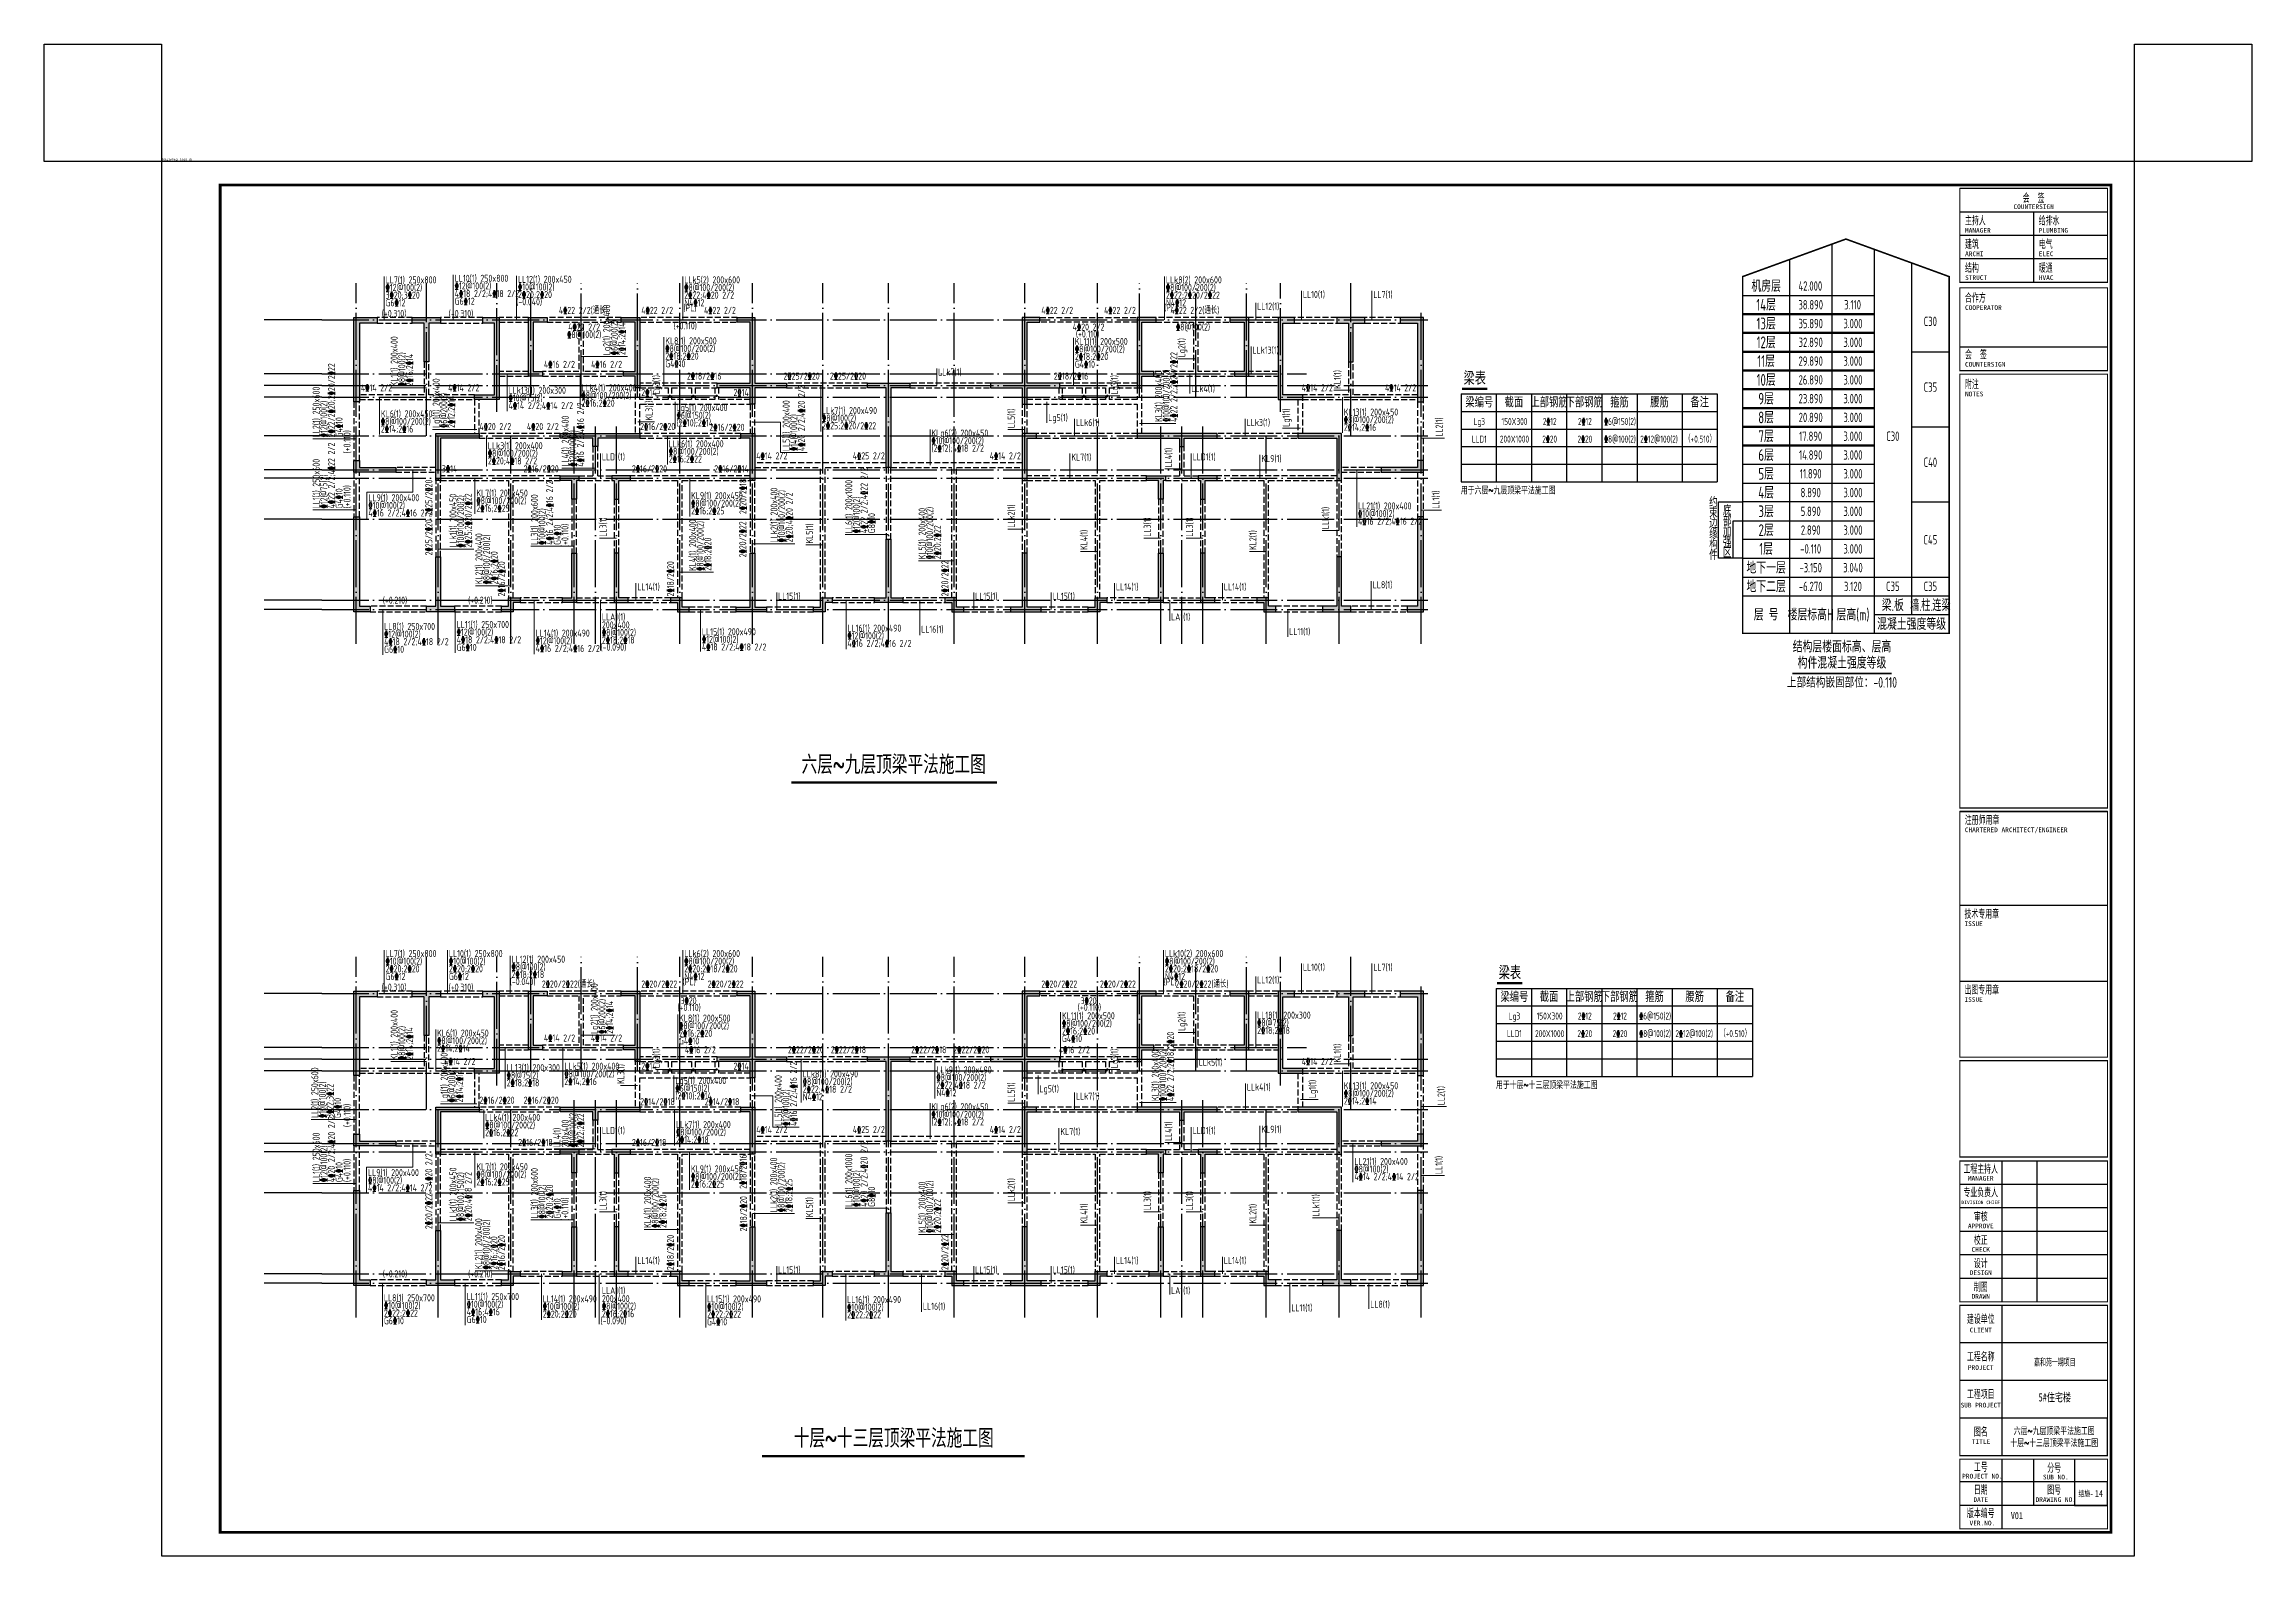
# Model space of a CAD drawing. Extents: x 154268 to 5133249, y -1832900 to 601179.
# Drawn here: x 345204 to 439304, y 477238 to 541638 of the extents above; entities that cross this region are included whole.
import ezdxf
from ezdxf.enums import TextEntityAlignment as Align

# ---------------------------------------------------------------- set-up
doc = ezdxf.new("R2010")
doc.units = 0
doc.header["$LTSCALE"] = 1000
doc.linetypes.add('DASH', pattern=[0.35, 0.25, -0.1])
doc.linetypes.add('DOTE', pattern=[2.42, 2, -0.2, 0.02, -0.2])
doc.layers.add('_TSZ_PLOT_MARK', color=1, linetype='Continuous', plot=False)
for name, color, linetype in [('A-ANNO-AXIS', 94, 'Continuous'), ('A-ANNO-DOTE', 15, 'DOTE'), ('A-ANNO-TITLE', 3, 'Continuous'), ('FLOOR_NUM', 7, 'Continuous'), ('HATCH', 254, 'Continuous'), ('HZ', 2, 'Continuous'), ('S-BEAM-实线', 4, 'Continuous'), ('S-BEAM-水平集中标', 7, 'Continuous'), ('S-FLOOR-说明', 7, 'Continuous'), ('S-HOLE-标注', 3, 'Continuous'), ('S-MOD-TXT', 7, 'Continuous'), ('S-WALL-砼墙', 60, 'Continuous'), ('梁原位标注', 7, 'Continuous'), ('梁名称编号', 2, 'Continuous'), ('梁标注引线', 2, 'Continuous'), ('楼号', 7, 'Continuous')]:
    doc.layers.add(name, color=color, linetype=linetype)
doc.styles.add('-宋体', font='', dxfattribs={"width": 0.8})
doc.styles.add('_TSZ_PLOT_MARK', font='tssdeng.shx', dxfattribs={"width": 0.7, "bigfont": 'tssdchn.shx'})
doc.styles.add('DD', font='romand__.ttf', dxfattribs={"width": 0.7, "bigfont": 'HZTXT.SHX'})
doc.styles.add('TSSD', font='Tssdeng.shx', dxfattribs={"width": 0.7, "bigfont": 'tssdchn.shx.SHX'})
doc.styles.add('TSSD_Label', font='tssdeng.shx', dxfattribs={"width": 0.7, "bigfont": 'hztxt.shx'})
doc.styles.add('样式 1', font='yjkeng.shx', dxfattribs={"width": 0.7, "height": 300, "bigfont": 'yjkchn.shx'})
doc.styles.get('-宋体').set_extended_font_data('SimSun')

msp = doc.modelspace()

# ---------------------------------------------------------------- texts
at = {"layer": '_TSZ_PLOT_MARK', "style": '_TSZ_PLOT_MARK'}
msp.add_text('T(841*594)_1:100 (1)', height=100, dxfattribs=at).set_placement((350203.6, 536638.3), align=Align.BOTTOM_LEFT)
at = {"layer": 'A-ANNO-TITLE', "style": '-宋体'}
for s, height, p in [('COUNTERSIGN', 200, (430003.6, 534615.1)), ('MANAGER', 200, (427748.4, 493220.7)), ('DIVISION CHIEF', 150, (427748.4, 492220.7)), ('APPROVE', 200, (427748.4, 491190.7)), ('CHECK', 200, (427748.4, 490189.7)), ('DESIGN', 200, (427748.4, 489200.7)), ('DRAWN', 200, (427748.4, 488189.7)), ('CLIENT', 200, (427748.4, 486758)), ('PROJECT', 200, (427748.4, 485158)), ('SUB PROJECT', 200, (427748.4, 483558)), ('TITLE', 200, (427762.7, 482005.7)), ('PROJECT NO.', 200, (427818.4, 480532.3)), ('SUB NO.', 200, (430946.1, 480493.6)), ('DATE', 200, (427748.4, 479534.9)), ('DRAWING NO.', 200, (430946.1, 479532.3)), ('VER.NO.', 200, (427818.4, 478534.9))]:
    msp.add_text(s, height=height, dxfattribs=at).set_placement(p, align=Align.CENTER)
at = {"layer": 'A-ANNO-TITLE', "style": '-宋体', "width": 0.6}
for s, p in [('会  签', (430003.6, 534918.9)), ('工程主持人', (427748.4, 493553.7)), ('专业负责人', (427748.4, 492553.7)), ('审核', (427748.4, 491523.7)), ('校正', (427748.4, 490522.6)), ('设计', (427748.4, 489533.6)), ('制图', (427748.4, 488522.6)), ('建设单位', (427748.4, 487157.5)), ('工程名称', (427748.4, 485557.5)), ('工程项目', (427748.4, 483957.5)), ('图名', (427750.7, 482357.5)), ('工号', (427748.4, 480853.3)), ('分号', (430876.1, 480814.6)), ('日期', (427748.4, 479886.6)), ('图号', (430876.1, 479884.1)), ('版本编号', (427748.4, 478886.6))]:
    msp.add_text(s, height=350, dxfattribs=at).set_placement(p, align=Align.CENTER)
at = {"layer": 'A-ANNO-TITLE', "style": '-宋体'}
for s, p in [('MANAGER', (427077.8, 533606)), ('PLUMBING', (430220.4, 533606)), ('ARCHI', (427081, 532606)), ('ELEC', (430223.6, 532606)), ('STRUCT', (427081, 531591.9)), ('HVAC', (430223.6, 531591.9)), ('COOPERATOR', (427077.8, 530315.5)), ('COUNTERSIGN', (427077.8, 527899.3)), ('NOTES', (427077.8, 526635.5)), ('CHARTERED ARCHITECT/ENGINEER', (427069, 508067.8)), ('ISSUE', (427054.8, 504067.4)), ('ISSUE', (427054.8, 500837.1))]:
    msp.add_text(s, height=200, dxfattribs=at).set_placement(p)
at = {"layer": 'A-ANNO-TITLE', "style": '-宋体', "width": 0.6}
for s, p in [('主持人', (427077.8, 533956)), ('给排水', (430220.4, 533956)), ('建筑', (427077.8, 532956)), ('电气', (430223.6, 532956)), ('结构', (427081, 531941.9)), ('暖通', (430223.6, 531941.9)), ('合作方', (427077.8, 530665.5)), ('会  签  ', (427077.8, 528249.3)), ('附注', (427077.8, 526985.5)), ('注册师用章', (427069, 508417.8)), ('技术专用章', (427054.8, 504417.4)), ('出图专用章', (427054.8, 501187.1))]:
    msp.add_text(s, height=350, dxfattribs=at).set_placement(p)
at = {"layer": 'S-BEAM-水平集中标', "color": 1, "style": 'TSSD_Label', "width": 0.65}
for s, p in [('梁编号', (406374.2, 526385.2)), ('截面', (407848.5, 526389.5)), ('上部钢筋', (409348.5, 526389.5)), ('下部钢筋', (410848.5, 526389.5)), ('箍筋', (412348.5, 526389.5)), ('腰筋', (414056.4, 526389.5)), ('备注', (415769.1, 526389.5)), ('梁编号', (407871.9, 501056.4)), ('截面', (409346.2, 501060.7)), ('上部钢筋', (410846.2, 501060.7)), ('下部钢筋', (412346.2, 501060.7)), ('箍筋', (413846.2, 501060.7)), ('腰筋', (415554.1, 501060.7)), ('备注', (417266.7, 501060.7))]:
    msp.add_text(s, height=450, dxfattribs=at).set_placement(p, align=Align.MIDDLE_CENTER)
for s, p in [('Lg3', (406374.6, 525413.9)), ('150X300', (407874.6, 525413.9)), ('2%%13212', (409374.6, 525413.9)), ('2%%13212', (410874.6, 525413.9)), ('LLD1', (406374.6, 524663.9)), ('200X1000', (407874.6, 524663.9)), ('2%%13220', (409374.6, 524663.9)), ('2%%13220', (410874.6, 524663.9)), ('Lg3', (407872.2, 500085.1)), ('150X300', (409372.2, 500085.1)), ('2%%13212', (410872.2, 500085.1)), ('2%%13212', (412372.2, 500085.1)), ('LLD1', (407872.2, 499335.1)), ('200X1000', (409372.2, 499335.1)), ('2%%13220', (410872.2, 499335.1)), ('2%%13220', (412372.2, 499335.1))]:
    msp.add_text(s, height=300, dxfattribs=at).set_placement(p, align=Align.CENTER)
for s, p in [('%%1326@150(2)', (411697, 525413.9)), ('%%1328@100(2)', (411697, 524663.9)), ('2%%13212@100(2)', (413235.3, 524663.9)), ('（+0.510）', (415117.6, 524663.9)), ('%%1326@150(2)', (413194.7, 500085.1)), ('%%1328@100(2)', (413194.7, 499335.1)), ('2%%13212@100(2)', (414733, 499335.1)), ('（+0.510）', (416615.2, 499335.1))]:
    msp.add_text(s, height=300, dxfattribs=at).set_placement(p)
at = {"layer": 'S-FLOOR-说明', "style": 'DD', "width": 0.7}
for p in [(406180.3, 527424.8), (407678, 502096)]:
    msp.add_text('梁表', height=500, dxfattribs=at).set_placement(p, align=Align.MIDDLE_CENTER)
for s, p in [('用于六层~九层顶梁平法施工图', (405586.3, 522400.3)), ('用于十层~十三层顶梁平法施工图', (407084, 497071.5))]:
    msp.add_text(s, height=300, dxfattribs=at).set_placement(p, align=Align.BOTTOM_LEFT)
at = {"layer": 'S-FLOOR-说明'}
for s, height, style, width, p in [('六层~九层顶梁平法施工图', 700, 'DD', 0.7, (381414.7, 510623.7)), ('嘉和苑一期项目', 300, '-宋体', 0.6, (430905.1, 485342.3)), ('十层~十三层顶梁平法施工图', 700, 'DD', 0.7, (381414.7, 481923.7))]:
    msp.add_text(s, height=height, dxfattribs=dict(at, style=style, width=width)).set_placement(p, align=Align.CENTER)
at = {"layer": 'S-FLOOR-说明', "color": 2, "style": '-宋体', "width": 0.7}
for s, height, p in [('结施-', 250, (432232.6, 479764)), ('V01', 300, (429288.2, 478800.8))]:
    msp.add_text(s, height=height, dxfattribs=at).set_placement(p, align=Align.CENTER)
at = {"layer": 'S-MOD-TXT', "color": 1, "style": 'DD', "width": 0.7}
for s, p in [('六层~九层顶梁平法施工图', (430879.5, 482414.3)), ('十层~十三层顶梁平法施工图', (430879.5, 481910.1))]:
    msp.add_text(s, height=300, dxfattribs=at).set_placement(p, align=Align.CENTER)
at = {"layer": 'S-MOD-TXT', "color": 1, "style": '-宋体', "width": 0.7}
msp.add_text('14', height=300, dxfattribs=at).set_placement((432616, 479743.1))
at = {"layer": '梁原位标注', "style": '样式 1', "width": 0.7}
msp.add_text('4%%13216 2/2', height=300, dxfattribs=at).set_placement((388457.4, 498559.3), align=Align.BOTTOM_LEFT)
at = {"layer": '梁名称编号', "color": 3, "style": '样式 1', "width": 0.7}
for p in [(393539, 528297), (393539, 499597)]:
    msp.add_text('Lg2(1)', height=300, rotation=90, dxfattribs=at).set_placement(p, align=Align.TOP_LEFT)
for s, p in [('Lg3(1)', (371528.5, 526715.6)), ('Lg3(1)', (391059.6, 526715.6)), ('Lg3(1)', (371528.5, 498015.6)), ('Lg3(1)', (391059.6, 498015.6)), ('Lg1(1)', (399504.4, 496739.3))]:
    msp.add_text(s, height=300, rotation=90, dxfattribs=at).set_placement(p, align=Align.BOTTOM_LEFT)
msp.add_text('Lg5(1)', height=300, dxfattribs=at).set_placement((388001.9, 525489.7), align=Align.BOTTOM_LEFT)
for p in [(368976.5, 524206.9), (394153.9, 524206.9), (368976.5, 495506.9), (394153.9, 495506.9)]:
    msp.add_text('LLD1(1)', height=300, dxfattribs=at).set_placement(p, align=Align.TOP_LEFT)
at = {"layer": '梁名称编号', "color": 6, "style": '样式 1', "width": 0.7}
for s, p in [('LL7(1)', (401856.7, 502467.7)), ('LLk7(1)', (389183.8, 496972.4)), ('KL7(1)', (388518.5, 495462.7)), ('LA1(1)', (393237.6, 488688.7))]:
    msp.add_text(s, height=300, dxfattribs=at).set_placement(p, align=Align.TOP_LEFT)
for s, p in [('KL1(1)', (400173.6, 498255.1)), ('LL4(1)', (392973.6, 494909.3))]:
    msp.add_text(s, height=300, rotation=90, dxfattribs=at).set_placement(p, align=Align.TOP_LEFT)
for s, rotation, p in [('LL2(1)', 90, (404983.4, 496435.1)), ('LL1(1)', 90, (404893, 493502)), ('LL11(1)', 0, (398362.2, 487568.1)), ('LL8(1)', 0, (401726.7, 487715.1))]:
    msp.add_text(s, height=300, rotation=rotation, dxfattribs=at).set_placement(p, align=Align.BOTTOM_LEFT)
at = {"layer": '梁标注引线', "color": 3, "lineweight": 18, "style": '样式 1', "width": 0.7}
for s, p in [('LL7(1) 250x800', (359756.7, 531747.4)), ('LLk5(2) 200x600', (372486.7, 531747.4)), ('LLk8(2) 200x600', (393016.7, 531747.4)), ('3%%13220;3%%13220', (359756.7, 531097.4)), ('G6\x8412', (359756.7, 530772.4)), ('%%13212@100(2)', (359756.7, 531422.4)), ('2%%13222;4%%13220 2/2', (372486.7, 531097.4)), ('N4%%13212', (372486.7, 530772.4)), ('%%1328@100/200(2)', (372486.7, 531422.4)), ('2%%13222;2%%13220/2%%13222', (393016.7, 531097.4)), ('N4%%13212', (393016.7, 530772.4)), ('%%1328@100/200(2)', (393016.7, 531422.4)), ('LL10(1)', (398856.7, 531124.7)), ('LL7(1)', (401856.7, 531124.7)), ('LL12(1)', (396906.7, 530622.4)), ('KL8(1) 200x500', (371677.5, 529150)), ('%%1328@100/200(2)', (371677.5, 528825)), ('KL11(1) 200x500', (389137.2, 529127.1)), ('%%1328@100/200(2)', (389137.2, 528802.1)), ('2%%13218;2%%13220', (371677.5, 528500)), ('G4%%13210', (371677.5, 528175)), ('2%%13218;2%%13220', (389137.2, 528477.1)), ('G4%%13210', (389137.2, 528152.1)), ('LLk13(1)', (396705.5, 528756.8)), ('LLk7(1)', (383308.8, 527822.4)), ('KLg6(2) 200x450', (383025.1, 525222.4)), ('LLk6(1)', (389183.8, 525672.4)), ('LLk3(1)', (396458.8, 525672.4)), ('(2%%13212);4%%13218 2/2', (383025.1, 524572.4)), ('%%13210@100/200(2)', (383025.1, 524897.4)), ('KL7(1) ', (388986.7, 524196.8)), ('KL9(1)', (397086.7, 524136.5)), ('LL14(1)', (370487.8, 518672.4)), ('LL14(1)', (390887.8, 518672.4)), ('LL14(1)', (395487.8, 518672.4)), ('LL8(1)', (401832.5, 518759.8)), ('LL15(1)', (376487.8, 518272.4)), ('LL15(1)', (384887.8, 518272.4)), ('LL15(1)', (388187.8, 518272.4)), ('200x400', (368977.9, 517047.6)), ('LLA1(1)', (368977.9, 517388.7)), ('%%1328@100(2)', (368977.9, 516727.9)), ('LA1(1)', (393237.6, 517388.7)), ('(-0.090)', (368917.9, 516101.2)), ('2%%13218;2%%13218', (368977.9, 516402.9)), ('LL7(1) 250x800', (359756.7, 503047.4)), ('%%13210@100(2)', (359756.7, 502722.4)), ('LL10(1) 250x800', (362456.7, 503047.4)), ('%%13210@100(2)', (362456.7, 502722.4)), ('LLk6(2) 200x600', (372486.7, 503047.4)), ('%%1328@100/200(2)', (372486.7, 502722.4)), ('LLk10(2) 200x600', (392974.9, 503047.4)), ('%%1328@100/200(2)', (392974.9, 502722.4)), ('LL10(1)', (398856.7, 502467.7)), ('2%%13220;2%%13220', (359756.7, 502397.4)), ('G6\x8412', (359756.7, 502072.4)), ('2%%13220;2%%13220', (362456.7, 502397.4)), ('G6\x8412', (362456.7, 502072.4)), ('2%%13220;2%%13218/2%%13220', (372486.7, 502397.4)), ('N4%%13212', (372486.7, 502072.4)), ('2%%13220;2%%13218/2%%13220', (392974.9, 502397.4)), ('N4%%13212', (392974.9, 502072.4)), ('LL12(1)', (396906.7, 501922.4)), ('KL8(1) 200x500', (372267.7, 500298.5)), ('%%1328@100/200(2)', (372267.7, 499973.5)), ('2%%13216;2%%13220', (388586.7, 499747.4)), ('KL11(1) 200x500', (388586.7, 500397.4)), ('%%1328@100/200(2)', (388586.7, 500072.4)), ('2%%13218;2%%13218', (396906.7, 499772.4)), ('LL18(1) 200x300', (396906.7, 500422.4)), ('%%1328@75(2)', (396906.7, 500097.4)), ('2%%13216;2%%13220', (372267.7, 499648.5)), ('G4%%13210', (372267.7, 499323.5)), ('G4%%13210', (388586.7, 499422.4)), ('LLk4(1)', (396468.3, 497360)), ('KLg6(2) 200x450', (383025.1, 496522.4)), ('%%13210@100/200(2)', (383025.1, 496197.4)), ('(2%%13212);4%%13218 2/2', (383025.1, 495872.4)), ('KL9(1)', (397086.7, 495561.2)), ('LL14(1)', (370487.8, 489972.4)), ('LL15(1)', (376487.8, 489572.4)), ('LL15(1)', (384887.8, 489572.4)), ('LL15(1)', (388187.8, 489572.4)), ('LL14(1)', (390887.8, 489972.4)), ('LL14(1)', (395487.8, 489972.4)), ('LLA1(1)', (368977.9, 488688.7)), ('200x400', (368977.9, 488347.6)), ('2%%13216;2%%13216', (368977.9, 487702.9)), ('%%1328@100(2)', (368977.9, 488027.9)), ('(-0.090)', (368917.9, 487401.2))]:
    msp.add_text(s, height=300, dxfattribs=at).set_placement(p, align=Align.TOP_LEFT)
for s, rotation, p in [('LL10(1) 250x800', 0, (362702, 531813.9)), ('LL12(1) 200x450', 0, (365401.2, 531770.5)), ('4%%13218 2/2;4%%13218 2/2', 0, (362702, 531163.9)), ('G6\x8412', 0, (362702, 530838.9)), ('%%13212@100(2)', 0, (362702, 531488.9)), ('(-0.040)', 0, (365325.9, 530815.7)), ('2%%13220;2%%13220', 0, (365401.2, 531120.5)), ('%%13210@100(2)', 0, (365401.2, 531445.5)), ('KL1(1) 200x400', 90, (359973.6, 527059.3)), ('%%1328@100(2)', 90, (360298.6, 527059.3)), ('2%%13216;2%%13214', 90, (360623.6, 527059.3)), ('4%%13222 2/2;2%%13220/2%%13222', 90, (393205.4, 525543.7)), ('2%%13222/2%%13220;2%%13220/2%%13222', 90, (357298.6, 524889.3)), ('Lg1(1) 200x400', 90, (361760.2, 525288.6)), ('KL3(1) 200x400', 90, (392555.4, 525543.7)), ('%%13210@100/200(2)', 90, (392880.4, 525543.7)), ('KL1(1)', 90, (400173.6, 526955.1)), ('LL2(1) 250x600', 90, (356648.6, 524889.3)), ('%%13212@100(2)', 90, (356973.6, 524889.3)), ('%%1326@200(2)', 90, (362085.2, 525288.6)), ('2%%13212;2%%13214', 90, (362410.2, 525288.6)), ('G4%%13210', 90, (357623.6, 524889.3)), ('LL4(1) 200x400', 90, (367263.6, 523639.3)), ('4%%13216 2/2;4%%13216 2/2', 90, (367913.6, 523639.3)), ('LL5(1)', 90, (386273.6, 525280.1)), ('Lg1(1)', 90, (397989, 525338.1)), ('4%%13222 2/2;4%%13222 2/2', 90, (357298.6, 521859.3)), ('(+0.110)', 90, (357964.3, 524201.9)), ('%%13212@100(2)', 90, (367588.6, 523639.3)), ('LL4(1)', 90, (392973.6, 523609.3)), ('LL1(1) 250x600', 90, (356648.6, 521859.3)), ('%%13212@75(2)', 90, (356973.6, 521859.3)), ('G4%%13210', 90, (357623.6, 521859.3)), ('(+0.110)', 90, (357964.3, 521859.3)), ('4%%13216 2/2;4%%13216 2/2', 90, (366598.6, 520309.3)), ('LL6(1) 200x1000', 90, (379348.6, 520804.9)), ('4%%13222 2/2;4%%13222 2/2', 90, (379998.6, 520804.9)), ('LL3(1) 200x600', 90, (365948.6, 520309.3)), ('%%13210@100(2)', 90, (366273.6, 520309.3)), ('LL3(1)', 90, (368873.6, 520655.1)), ('%%13212@100(2)', 90, (379673.6, 520804.9)), ('G8%%13210', 90, (380323.6, 520804.9)), ('KL5(1) 200x400', 90, (382473.6, 519693.5)), ('%%13210@100/200(2)', 90, (382798.6, 519693.5)), ('LLk2(1)', 90, (386273.6, 521036.4)), ('LL3(1)', 90, (392073.6, 520655.1)), ('LL3(1)', 90, (393873.6, 520655.1)), ('LLk1(1)', 90, (399673.6, 520977.6)), ('KL2(1) 200x400', 90, (363585.4, 518624.1)), ('%%1328@100/200(2)', 90, (363910.4, 518624.1)), ('G4%%13210', 90, (366923.6, 520309.3)), ('(+0.110)', 90, (367252, 520213.4)), ('KL5(1)', 90, (377673.6, 520363.9)), ('2%%13220;2%%13222', 90, (383123.6, 519693.5)), ('KL4(1)', 90, (389373.6, 520088.9)), ('KL2(1)', 90, (396573.6, 520088.9)), ('2%%13216;2%%13220', 90, (364235.4, 518624.1)), ('LL12(1) 200x450', 0, (365124.7, 502806.4)), ('%%1328@100(2)', 0, (365124.7, 502481.4)), ('(-0.040)', 0, (365049.4, 501851.6)), ('2%%13218;2%%13218', 0, (365124.7, 502156.4)), ('KL1(1) 200x400', 90, (359973.6, 498359.3)), ('KL6(1) 200x450', 0, (361951.9, 499659.7)), ('%%1328@100(2)', 90, (360298.6, 498359.3)), ('2%%13214;2%%13214', 90, (360623.6, 498359.3)), ('2%%13214;2%%13214', 0, (361951.9, 499009.7)), ('%%1328@100/200(2)', 0, (361951.9, 499334.7)), ('Lg1(1) 200x400', 90, (362103.3, 496554.7)), ('%%1326@200(2)', 90, (362428.3, 496554.7)), ('LL2(1) 250x600', 90, (356588.6, 495889.3)), ('%%13210@100(2)', 90, (356913.6, 495889.3)), ('3%%13222;3%%13222', 90, (357238.6, 495889.3)), ('2%%13214;2%%13214', 90, (362753.3, 496554.7)), ('LL5(1)', 90, (386273.6, 496580.1)), ('G4%%13210', 90, (357563.6, 495889.3)), ('(+0.110)', 90, (357964.3, 495501.9)), ('%%13210@100(2)', 90, (367588.6, 494639.3)), ('4%%13220 2/2;4%%13220 2/2', 90, (357298.6, 493159.3)), ('LL4(1)', 90, (366911.9, 494639.3)), ('200x400', 90, (367263.6, 494639.3)), ('2%%13222;2%%13222', 90, (367913.6, 494639.3)), ('LL1(1) 250x600', 90, (356648.6, 493159.3)), ('%%13212@100(2)', 90, (356973.6, 493159.3)), ('4%%13220 2/2;4%%13220 2/2', 90, (379998.6, 492104.9)), ('G4%%13210', 90, (357623.6, 493159.3)), ('(+0.110)', 90, (357964.3, 493159.3)), ('LL3(1) 200x600', 90, (365948.6, 491609.3)), ('LL6(1) 200x1000', 90, (379348.6, 492104.9)), ('%%13210@100(2)', 90, (379673.6, 492104.9)), ('LLk2(1)', 90, (386273.6, 492336.4)), ('%%1328@100(2)', 90, (366273.6, 491609.3)), ('2%%13220;2%%13220', 90, (366598.6, 491609.3)), ('G4%%13210', 90, (366923.6, 491609.3)), ('(+0.110)', 90, (367252, 491513.4)), ('LL3(1)', 90, (368873.6, 491955.1)), ('KL4(1) 200x400', 90, (370773.6, 491203.6)), ('%%1328@100/200(2)', 90, (371098.6, 491203.6)), ('2%%13218;2%%13220', 90, (371423.6, 491203.6)), ('KL5(1)', 90, (377673.6, 491663.9)), ('G8%%13210', 90, (380323.6, 492104.9)), ('KL5(1) 200x400', 90, (382473.6, 490993.5)), ('%%13210@100/200(2)', 90, (382798.6, 490993.5)), ('2%%13220;2%%13222', 90, (383123.6, 490993.5)), ('LL3(1)', 90, (392073.6, 491955.1)), ('LL3(1)', 90, (393873.6, 491955.1)), ('LLk1(1)', 90, (399262.7, 491691.9)), ('KL2(1) 200x400', 90, (363573.6, 489439.3)), ('%%1328@100/200(2)', 90, (363898.6, 489439.3)), ('KL4(1)', 90, (389373.6, 491388.9)), ('KL2(1)', 90, (396573.6, 491388.9)), ('2%%13216;2%%13220', 90, (364223.6, 489439.3))]:
    msp.add_text(s, height=300, rotation=rotation, dxfattribs=at).set_placement(p, align=Align.TOP_LEFT)
for s, p in [('(+0.310)', (360117.5, 530166.2)), ('(+0.310)', (362970.5, 530166.2)), ('(+0.110)', (372529.1, 529638.6)), ('(+0.110)', (389677.5, 529291.7)), ('(+0.210)', (360157.9, 517949.3)), ('(+0.210)', (363794.8, 517949.3)), ('(+0.310)', (360117.5, 501466.2)), ('(+0.310)', (362970.5, 501466.2)), ('(+0.110)', (372693.7, 500601)), ('(+0.110)', (389755.9, 500607.6)), ('(+0.210)', (360157.9, 489249.3)), ('(+0.210)', (363794.8, 489249.3))]:
    msp.add_text(s, height=300, dxfattribs=at).set_placement(p, align=Align.MIDDLE_CENTER)
for s, p in [('4%%13222 2/2(通长)', (367141.9, 530059.3)), ('4%%13222 2/2', (370656.7, 530059.3)), ('(PL)', (372451.6, 530166.2)), ('4%%13222 2/2', (387706.7, 530059.3)), ('(PL)', (392941, 530178.2)), ('4%%13216 2/2', (366506.7, 527759.3)), ('4%%13214 2/2', (358706.7, 526759.3)), ('LLk13(1) 200x300', (364999.5, 526653.1)), ('2%%13225/2%%13220', (376716.2, 527259.3)), ('2%%13218/2%%13216', (388239.9, 527259.3)), ('LLk4(1)', (394097, 526726.2)), ('4%%13214 2/2', (398806.7, 526759.3)), ('4%%13214 2/2;4%%13214 2/2', (364999.5, 526003.1)), ('%%13210@75(2)', (364999.5, 526328.1)), ('2%%13214', (370656.7, 526559.3)), ('Lg5(1) 200x400', (372161.2, 525914.1)), ('%%1326@150(2)', (372161.2, 525589.1)), ('KL13(1) 200x450', (400601, 525726.2)), ('4%%13220 2/2', (363756.7, 525109.3)), ('2%%13216/2%%13220', (370606.7, 525109.3)), ('(2%%13210);2%%13214', (372161.2, 525264.1)), ('2%%13214;2%%13216', (400601, 525076.2)), ('%%1328@100/200(2)', (400601, 525401.2)), ('LLk3(1) 200x400', (364116.3, 524293.4)), ('%%1328@100/200(2)', (364116.3, 523968.4)), ('LLk6(1) 200x400', (371826.7, 524376.2)), ('%%1328@100/200(2)', (371826.7, 524051.2)), ('4%%13214 2/2', (375556.7, 523859.3)), ('3%%13214', (362156.7, 523309.3)), ('2%%13220;4%%13218 2/2', (364116.3, 523643.4)), ('2%%13216/2%%13220', (370256.7, 523309.3)), ('2%%13216;2%%13222', (371826.7, 523726.2)), ('LL9(1) 200x400', (359023.8, 522076.3)), ('KL7(1) 200x450', (363626.7, 522276.2)), ('%%1328@100/200(2)', (363626.7, 521951.2)), ('KL9(1) 200x450', (372779, 522166.2)), ('%%1328@100/200(2)', (372779, 521841.2)), ('4%%13216 2/2;4%%13216 2/2', (359023.8, 521426.3)), ('%%13210@100(2)', (359023.8, 521751.3)), ('2%%13216;2%%13225', (363626.7, 521626.2)), ('2%%13216;2%%13225', (372779, 521516.2)), ('4%%13216 2/2;4%%13216 2/2', (401207.8, 521076.2)), ('LL21(1) 200x400', (401207.8, 521726.2)), ('%%13210@100(2)', (401207.8, 521401.2)), ('LL11(1) 250x700', (362786.7, 516676.2)), ('%%13212@100(2)', (362786.7, 516351.2)), ('LL16(1) 200x490', (379441.7, 516521.1)), ('%%13212@100(2)', (379441.7, 516196.1)), ('LL16(1)', (382586.5, 516472.9)), ('4%%13218 2/2;4%%13218 2/2', (362786.7, 516026.2)), ('G6%%13210', (362786.7, 515701.2)), ('4%%13216 2/2;4%%13216 2/2', (379441.7, 515871.1)), ('2%%13220/2%%13222(通长)', (366415.7, 501359.3)), ('2%%13220/2%%13222', (370656.7, 501359.3)), ('(PL)', (372419.7, 501457.1)), ('2%%13220/2%%13222', (373485.7, 501359.3)), ('2%%13220/2%%13222', (387706.7, 501359.3)), ('(PL)', (392916.6, 501454.2)), ('4%%13214 2/2', (366506.7, 499059.3)), ('2%%13222/2%%13220', (376906.7, 498559.3)), ('2%%13222/2%%13218', (382156.7, 498559.3)), ('LL13(1) 200x300', (364918, 497798.8)), ('%%1328@75(2)', (364918, 497473.8)), ('2%%13214', (370656.7, 497859.3)), ('LLk8(1) 200x490', (377536.7, 497526.2)), ('LLk5(1)', (394415.7, 498026.2)), ('4%%13214 2/2', (398806.7, 498059.3)), ('2%%13218;2%%13218', (364918, 497148.8)), ('(2%%13210);2%%13214', (372107.5, 496596.3)), ('Lg5(1) 200x400', (372107.5, 497246.3)), ('%%1326@150(2)', (372107.5, 496921.3)), ('2%%13222;4%%13218 2/2', (377536.7, 496876.2)), ('N4%%13212', (377536.7, 496551.2)), ('%%1328@100/200(2)', (377536.7, 497201.2)), ('Lg5(1)', (387625.3, 496896.8)), ('KL13(1) 200x450', (400601, 497026.2)), ('%%1328@100/200(2)', (400601, 496701.2)), ('2%%13216/2%%13220', (363756.7, 496409.3)), ('LLk4(1) 200x400', (364000.6, 495676.2)), ('2%%13214/2%%13218', (370606.7, 496345.7)), ('2%%13214;2%%13214', (400601, 496376.2)), ('2%%13216;2%%13222', (364000.6, 495026.2)), ('%%1328@100/200(2)', (364000.6, 495351.2)), ('2%%13216/2%%13218', (370256.7, 494609.3)), ('2%%13214;2%%13218', (372136.7, 494726.2)), ('LLk7(1) 200x400', (372136.7, 495376.2)), ('%%1328@100/200(2)', (372136.7, 495051.2)), ('4%%13214 2/2', (375556.7, 495159.3)), ('LL21(1) 200x400', (401051.4, 493802)), ('LL9(1) 200x400', (359008.7, 493323.4)), ('%%1328@100(2)', (359008.7, 492998.4)), ('2%%13216;2%%13225', (363626.7, 492926.2)), ('KL7(1) 200x450', (363626.7, 493576.2)), ('%%1328@100/200(2)', (363626.7, 493251.2)), ('2%%13216;2%%13225', (372772.4, 492833.9)), ('KL9(1) 200x450', (372772.4, 493483.9)), ('%%1328@100/200(2)', (372772.4, 493158.9)), ('4%%13214 2/2;4%%13214 2/2', (401051.4, 493152)), ('%%1328@100(2)', (401051.4, 493477)), ('4%%13214 2/2;4%%13214 2/2', (359008.7, 492673.4)), ('2%%13222;2%%13222', (379429.6, 487265.6)), ('LL16(1) 200x490', (379429.6, 487915.6)), ('%%13210@100(2)', (379429.6, 487590.6)), ('LL16(1)', (382659.9, 487628.2))]:
    msp.add_text(s, height=300, dxfattribs=at).set_placement(p, align=Align.BOTTOM_LEFT)
for s, rotation, p in [('Lg2(1) 200x400', 90, (369419.7, 528389.3)), ('%%1326@200(2)', 90, (369744.7, 528389.3)), ('2%%13214;2%%13214', 90, (370069.7, 528389.3)), ('LLk4(1) 200x400', 0, (368106.6, 526756.1)), ('KL6(1) 200x450', 0, (359557, 525653.7)), ('2%%13216;2%%13220', 0, (368106.6, 526106.1)), ('%%1328@100/200(2)', 0, (368106.6, 526431.1)), ('KL3(1)', 90, (371224.9, 525604.7)), ('LL5(1) 200x400', 90, (377069.5, 524304.1)), ('4%%13220 2/2;4%%13220 2/2', 90, (377719.5, 524304.1)), ('LLk7(1) 200x490', 0, (378358.7, 525792.2)), ('2%%13214;2%%13216', 0, (359557, 525003.7)), ('%%1328@100/200(2)', 0, (359557, 525328.7)), ('%%13214@100(2)', 90, (377394.5, 524304.1)), ('2%%13225;2%%13220/2%%13222', 0, (378358.7, 525142.2)), ('%%1328@100(2)', 0, (378358.7, 525467.2)), ('LL2(1)', 90, (404897.5, 524918.5)), ('LLk2(1) 200x400', 90, (376552.7, 520412.6)), ('%%13210@100/200(2)', 90, (376877.7, 520412.6)), ('LL1(1)', 90, (404762.1, 521847.1)), ('LLk1(1) 200x450', 90, (362869.7, 520189.3)), ('%%13210@100/200(2)', 90, (363194.7, 520189.3)), ('2%%13225;2%%13220/2%%13222', 90, (363519.7, 520189.3)), ('2%%13220;4%%13220 2/2', 90, (377202.7, 520412.6)), ('2%%13225/2%%13220', 90, (361836.7, 519859.3)), ('KL4(1) 200x400', 90, (373079.7, 519197.9)), ('%%1328@100/200(2)', 90, (373404.7, 519197.9)), ('2%%13218;2%%13220', 90, (373729.7, 519197.9)), ('2%%13220/2%%13222', 90, (375218.1, 519777.2)), ('2%%13216/2%%13220', 90, (364936.7, 518109.3)), ('2%%13218/2%%13220', 90, (372136.7, 518109.3)), ('2%%13220/2%%13222', 90, (383836.7, 518109.3)), ('LL8(1) 250x700', 0, (359695.2, 516594.5)), ('%%13212@100(2)', 0, (359695.2, 516269.5)), ('LL14(1) 200x490', 0, (366154.3, 516307.6)), ('LL15(1) 200x490', 0, (373241.5, 516367.4)), ('LL11(1)', 0, (398272.5, 516373.1)), ('4%%13218 2/2;4%%13218 2/2', 0, (359695.2, 515944.5)), ('G6%%13210', 0, (359695.2, 515619.5)), ('4%%13216 2/2;4%%13216 2/2', 0, (366154.3, 515657.6)), ('%%13212@100(2)', 0, (366154.3, 515982.6)), ('4%%13218 2/2;4%%13218 2/2', 0, (373241.5, 515717.4)), ('%%13212@100(2)', 0, (373241.5, 516042.4)), ('Lg2(1) 200x400', 90, (368893.3, 499474.5)), ('%%1326@200(2)', 90, (369218.3, 499474.5)), ('2%%13214;2%%13214', 90, (369543.3, 499474.5)), ('4%%13222 2/2;2%%13218/2%%13220', 90, (393451.3, 496612.1)), ('LLk5(1) 200x400', 0, (367377.3, 497856.7)), ('%%1328@100/200(2)', 0, (367377.3, 497531.7)), ('KL3(1)', 90, (370021.2, 497339.3)), ('4%%13216 2/2;4%%13216 2/2', 90, (377383.4, 495554.9)), ('LLk9(1) 200x490', 0, (383233.4, 497702.5)), ('%%1328@100/200(2)', 0, (383233.4, 497377.5)), ('KL3(1) 200x400', 90, (392801.3, 496612.1)), ('%%13210@100/200(2)', 90, (393126.3, 496612.1)), ('2%%13214;2%%13216', 0, (367377.3, 497206.7)), ('LL5(1) 200x400', 90, (376733.4, 495554.9)), ('%%13212@100(2)', 90, (377058.4, 495554.9)), ('2%%13222;4%%13218 2/2', 0, (383233.4, 497052.5)), ('N4%%13212', 0, (383233.4, 496727.5)), ('LLk1(1) 200x450', 90, (362869.7, 491489.3)), ('%%1328@100/150(2)', 90, (363194.7, 491489.3)), ('2%%13220;4%%13218 2/2', 90, (363519.7, 491489.3)), ('LLk2(1) 200x400', 90, (376538.9, 491877.2)), ('%%1328@100/200(2)', 90, (376863.9, 491877.2)), ('2%%13218;2%%13225', 90, (377188.9, 491877.2)), ('2%%13220/2%%13222', 90, (361836.7, 491159.3)), ('2%%13218/2%%13220', 90, (375249.9, 491058.7)), ('2%%13216/2%%13220', 90, (364936.7, 489409.3)), ('2%%13218/2%%13220', 90, (372136.7, 489409.3)), ('2%%13220/2%%13222', 90, (383836.7, 489409.3)), ('LL8(1) 250x700', 0, (359687, 487989.5)), ('LL11(1) 250x700', 0, (363214.4, 488042)), ('2%%13222;2%%13222', 0, (359687, 487339.5)), ('%%13210@100(2)', 0, (359687, 487664.5)), ('4%%13216;4%%13216', 0, (363214.4, 487392)), ('G6%%13210', 0, (363214.4, 487067)), ('%%13210@100(2)', 0, (363214.4, 487717)), ('2%%13220;2%%13220', 0, (366455.7, 487298.5)), ('LL14(1) 200x490', 0, (366455.7, 487948.5)), ('%%13210@100(2)', 0, (366455.7, 487623.5)), ('2%%13222;2%%13222', 0, (373461.2, 487293.3)), ('LL15(1) 200x490', 0, (373461.2, 487943.3)), ('%%13210@100(2)', 0, (373461.2, 487618.3)), ('G6%%13210', 0, (359687, 487014.5)), ('G4%%13210', 0, (373461.2, 486968.3))]:
    msp.add_text(s, height=300, rotation=rotation, dxfattribs=at).set_placement(p, align=Align.BOTTOM_LEFT)
for s, p in [('4%%13222 2/2', (374686.7, 530059.3)), ('4%%13222 2/2', (391736.7, 530059.3)), ('4%%13222 2/2(通长)', (395292.3, 530059.3)), ('4%%13216 2/2', (369836.7, 527759.3)), ('2%%13218/2%%13216', (374071.8, 527259.3)), ('2%%13225/2%%13220', (380236.7, 527259.3)), ('4%%13214 2/2', (403686.7, 526759.3)), ('2%%13214', (375236.7, 526559.3)), ('4%%13220 2/2', (367136.7, 525109.3)), ('2%%13216/2%%13220', (375056.4, 525076.3)), ('4%%13225 2/2', (381036.7, 523859.3)), ('4%%13214 2/2', (386836.7, 523859.3)), ('2%%13216/2%%13220', (367136.7, 523309.3)), ('2%%13216/2%%13214', (375236.7, 523309.3)), ('2%%13220/2%%13222', (391736.7, 501359.3)), ('2%%13220/2%%13222(通长)', (395686.7, 501359.3)), ('4%%13214 2/2', (369836.7, 499059.3)), ('4%%13216 2/2', (373836.7, 498559.3)), ('2%%13222/2%%13218', (380236.7, 498559.3)), ('2%%13222/2%%13220', (385486.7, 498559.3)), ('4%%13214 2/2', (363586.7, 498059.3)), ('2%%13216/2%%13220', (367136.7, 496409.3)), ('2%%13214/2%%13218', (374836.7, 496345.7)), ('2%%13216/2%%13218', (366878.1, 494609.3)), ('4%%13225 2/2', (381036.7, 495159.3)), ('4%%13214 2/2', (386836.7, 495159.3))]:
    msp.add_text(s, height=300, dxfattribs=at).set_placement(p, align=Align.BOTTOM_RIGHT)
for s, p in [('%%1328@100(2)', (394171.7, 529739.3)), ('%%1328@100(2)', (368221.7, 529414.3)), ('4%%13222 2/2', (368221.7, 529739.3)), ('4%%13220 2/2', (389721.7, 529739.3)), ('3%%13220', (372671.7, 501039.3)), ('3%%13220', (389721.7, 501039.3))]:
    msp.add_text(s, height=300, dxfattribs=at).set_placement(p, align=Align.TOP_CENTER)
for s, rotation, p in [('4%%13214 2/2', 0, (363753.6, 526759.3)), ('2%%13225/2%%13220', 90, (361836.7, 523089.3)), ('2%%13220/2%%13218', 90, (375227.4, 523122.9)), ('4%%13220 2/2', 90, (361836.7, 494389.3)), ('2%%13218/2%%13216', 90, (375236.7, 494339.3))]:
    msp.add_text(s, height=300, rotation=rotation, dxfattribs=at).set_placement(p, align=Align.BOTTOM_RIGHT)
at = {"layer": '梁标注引线', "color": 1, "lineweight": 18, "style": '样式 1', "width": 0.7}
msp.add_text('2%%13214', height=300, dxfattribs=at).set_placement((375236.7, 497859.3), align=Align.BOTTOM_RIGHT)
at = {"layer": '楼号', "style": '-宋体', "width": 0.7}
msp.add_text('5#住宅楼', height=350, dxfattribs=at).set_placement((430904, 483814.4), align=Align.CENTER)

# ---------------------------------------------------------------- blocks, each defined once
blk = doc.blocks.new('T4sbgb1')
at = {"layer": 'S-FLOOR-说明', "color": 0}
for p, q in [((1686, 18295), (1686, 1713)), ((3486, 18076), (3486, 1713)), ((-114, 17640), (-114, 1713)), ((5086, 17494), (5086, 2513)), ((-2114, 16113), (3486, 16113)), ((-2114, 15313), (3486, 15313)), ((-2114, 14513), (3486, 14513)), ((-2114, 13713), (3486, 13713)), ((1686, 13713), (1686, 3313)), ((5086, 13713), (6686, 13713)), ((-2114, 12913), (3486, 12913)), ((3486, 12113), (-2114, 12113)), ((-2114, 11313), (3486, 11313)), ((3486, 10513), (-2114, 10513)), ((5086, 10513), (6686, 10513)), ((-2114, 9713), (3486, 9713)), ((3486, 8913), (-2114, 8913)), ((-2114, 8113), (3486, 8113)), ((-3142, 4913), (-3142, 7313)), ((-3142, 7313), (-2114, 7313)), ((3486, 7313), (-2114, 7313)), ((5086, 7313), (6686, 7313)), ((-2522, 4913), (-2522, 6513)), ((-2522, 6513), (-2114, 6513)), ((-2114, 6513), (3486, 6513)), ((3486, 5713), (-2114, 5713)), ((-2114, 4913), (-3142, 4913)), ((-2114, 4913), (-2522, 4913)), ((-2114, 4913), (3486, 4913)), ((-2114, 4113), (3486, 4113)), ((3486, 4113), (5086, 4113)), ((5086, 4113), (6686, 4113)), ((-2114, 3313), (6686, 3313)), ((3486, 2513), (6686, 2513))]:
    blk.add_line(p, q, dxfattribs=at)
at = {"layer": 'S-FLOOR-说明', "color": 0, "const_width": 66.7}
blk.add_lwpolyline([(2286, 18513), (6686, 16913), (6686, 1713), (-2114, 1713), (-2114, 16913)], close=True, dxfattribs=at)
at = {"layer": 'S-FLOOR-说明', "color": 0, "const_width": 67.2}
blk.add_lwpolyline([(0, 0), (4238, 0)], dxfattribs=at)
at = {"layer": 'S-FLOOR-说明', "color": 0, "style": 'TSSD'}
for s, height, width, p in [('机房层', 500, 0.7, (-1114, 16513)), ('42.000', 400, 0.7, (771, 16513)), ('14层', 500, 0.7, (-1114, 15713)), ('13层', 500, 0.7, (-1114, 14913)), ('38.890', 400, 0.7, (786, 15713)), ('35.890', 400, 0.7, (786, 14913)), ('3.000', 400, 0.7, (2586, 14913)), ('3.110', 400, 0.7, (2571, 15713)), ('C30', 400, 0.7, (5886, 15006)), ('12层', 500, 0.7, (-1114, 14113)), ('32.890', 400, 0.7, (786, 14113)), ('3.000', 400, 0.7, (2586, 14113)), ('11层', 500, 0.7, (-1114, 13313)), ('29.890', 400, 0.7, (786, 13313)), ('3.000', 400, 0.7, (2586, 13313)), ('10层', 500, 0.7, (-1114, 12513)), ('26.890', 400, 0.7, (786, 12513)), ('3.000', 400, 0.7, (2586, 12513)), ('C35', 400, 0.7, (5886, 12205)), ('9层', 500, 0.7, (-1114, 11713)), ('23.890', 400, 0.7, (786, 11713)), ('3.000', 400, 0.7, (2586, 11713)), ('7层', 500, 0.7, (-1114, 10113)), ('8层', 500, 0.7, (-1114, 10913)), ('20.890', 400, 0.7, (786, 10913)), ('3.000', 400, 0.7, (2586, 10913)), ('6层', 500, 0.7, (-1114, 9313)), ('14.890', 400, 0.7, (786, 9313)), ('17.890', 400, 0.7, (786, 10113)), ('3.000', 400, 0.7, (2586, 10113)), ('3.000', 400, 0.7, (2586, 9313)), ('C30', 400, 0.7, (4286, 10113)), ('5层', 500, 0.7, (-1114, 8513)), ('11.890', 400, 0.7, (786, 8513)), ('3.000', 400, 0.7, (2586, 8513)), ('C40', 400, 0.7, (5886, 9005)), ('4层', 500, 0.7, (-1114, 7713)), ('8.890', 400, 0.7, (786, 7713)), ('3.000', 400, 0.7, (2586, 7713)), ('3层', 500, 0.7, (-1114, 6913)), ('5.890', 400, 0.7, (786, 6913)), ('3.000', 400, 0.7, (2586, 6913)), ('2层', 500, 0.7, (-1114, 6113)), ('2.890', 400, 0.7, (786, 6113)), ('3.000', 400, 0.7, (2586, 6113)), ('C45', 400, 0.7, (5886, 5702)), ('地下一层', 500, 0.7, (-1114, 4513)), ('1层', 500, 0.7, (-1114, 5313)), ('-3.150', 400, 0.7, (786, 4513)), ('-0.110', 400, 0.7, (786, 5313)), ('3.040', 400, 0.7, (2586, 4513)), ('3.000', 400, 0.7, (2586, 5313)), ('地下二层', 500, 0.7, (-1114, 3713)), ('-6.270', 400, 0.7, (786, 3713)), ('3.120', 400, 0.7, (2586, 3713)), ('C35', 400, 0.7, (4286, 3719)), ('C35', 400, 0.7, (5886, 3719)), ('梁.板', 500, 0.7, (4286, 2913)), ('墙.柱.连梁', 500, 0.6, (5886, 2913)), ('层 号', 500, 0.7, (-1114, 2513)), ('楼层标高H', 500, 0.7, (786, 2513)), ('层高(m)', 500, 0.7, (2586, 2513)), ('混凝土强度等级', 500, 0.7, (5086, 2113)), ('结构层楼面标高、层高', 500, 0.8, (2119, 1148)), ('构件混凝土强度等级', 500, 0.8, (2119, 460)), ('上部结构嵌固部位：-0.110', 450, 0.7, (2119, -374))]:
    blk.add_text(s, height=height, rotation=359.99977, dxfattribs=dict(at, width=width)).set_placement(p, align=Align.MIDDLE_CENTER)
at = {"layer": 'S-FLOOR-说明', "color": 0, "style": 'TSSD', "width": 0.7}
for s, p in [('约', (-3543, 7095)), ('边', (-3543, 6195)), ('束', (-3543, 6645)), ('底', (-2956, 6743)), ('部', (-2956, 6293)), ('构', (-3543, 5290)), ('缘', (-3543, 5740)), ('加', (-2956, 5843)), ('强', (-2956, 5393)), ('件', (-3543, 4840)), ('区', (-2956, 4943))]:
    blk.add_text(s, height=400, dxfattribs=at).set_placement(p)
blk = doc.blocks.new('T4zw1')
at = {"layer": 'A-ANNO-AXIS'}
for p, q in [((1554406, -2340387), (1551941, -2340387)), ((1554406, -2342687), (1551941, -2342687)), ((1554406, -2343187), (1551941, -2343187)), ((1554406, -2343687), (1551941, -2343687)), ((1554406, -2345337), (1551941, -2345337)), ((1554406, -2346787), (1551941, -2346787)), ((1554406, -2347137), (1551941, -2347137)), ((1554406, -2348887), (1551941, -2348887)), ((1554406, -2352337), (1551941, -2352337)), ((1554406, -2352737), (1551941, -2352737))]:
    blk.add_line(p, q, dxfattribs=at)
at = {"layer": 'A-ANNO-DOTE'}
for p, q in [((1555857, -2354199), (1555857, -2338823)), ((1558857, -2345337), (1558857, -2338823)), ((1561857, -2344316), (1561857, -2338823)), ((1563307, -2343687), (1563307, -2338823)), ((1565457, -2343687), (1565457, -2338823)), ((1567857, -2343687), (1567857, -2338823)), ((1569657, -2354199), (1569657, -2338823)), ((1572757, -2354199), (1572757, -2338823)), ((1575757, -2354199), (1575757, -2338823)), ((1578557, -2354199), (1578557, -2338823)), ((1581357, -2354199), (1581357, -2338823)), ((1584357, -2354199), (1584357, -2338823)), ((1587457, -2354199), (1587457, -2338823)), ((1589257, -2343687), (1589257, -2338823)), ((1591657, -2343687), (1591657, -2338823)), ((1593807, -2343687), (1593807, -2338823)), ((1595257, -2344316), (1595257, -2338823)), ((1598257, -2345337), (1598257, -2338823)), ((1601257, -2354199), (1601257, -2340013)), ((1554406, -2340387), (1601542, -2340387)), ((1554406, -2342687), (1596363, -2342687)), ((1554406, -2343187), (1601542, -2343187)), ((1554406, -2343687), (1601542, -2343687)), ((1565157, -2354199), (1565157, -2344891)), ((1566057, -2354199), (1566057, -2344891)), ((1566957, -2354199), (1566957, -2344891)), ((1590157, -2354199), (1590157, -2344891)), ((1591057, -2354199), (1591057, -2344891)), ((1591957, -2354199), (1591957, -2344891)), ((1554406, -2345337), (1601542, -2345337)), ((1559357, -2354199), (1559357, -2345337)), ((1562457, -2354199), (1562457, -2345337)), ((1594657, -2354199), (1594657, -2345337)), ((1597757, -2354199), (1597757, -2345337)), ((1554406, -2346787), (1601542, -2346787)), ((1554406, -2347137), (1601542, -2347137)), ((1554406, -2348887), (1601542, -2348887)), ((1554406, -2352337), (1601542, -2352337)), ((1554406, -2352737), (1601542, -2352737))]:
    blk.add_line(p, q, dxfattribs=at)
blk = doc.blocks.new('T4sbzpm1')
at = {"layer": 'S-BEAM-实线', "linetype": 'DASH'}
for p, q in [((2500, 12550), (1000, 12550)), ((1000, 12300), (2500, 12300)), ((5500, 12550), (3700, 12550)), ((3700, 12300), (5500, 12300)), ((7450, 12550), (6200, 12550)), ((6200, 12350), (7450, 12350)), ((11400, 12550), (8250, 12550)), ((8250, 12350), (9600, 12350)), ((9600, 12350), (9600, 10250)), ((9800, 10250), (9800, 12350)), ((9800, 12350), (11400, 12350)), ((16350, 12550), (12200, 12550)), ((12200, 12350), (16350, 12350)), ((29250, 12550), (33400, 12550)), ((33400, 12350), (29250, 12350)), ((37350, 12550), (34200, 12550)), ((34200, 12350), (35800, 12350)), ((35800, 12350), (35800, 10250)), ((36000, 10250), (36000, 12350)), ((36000, 12350), (37350, 12350)), ((39400, 12550), (38150, 12550)), ((38150, 12350), (39400, 12350)), ((41900, 12550), (40100, 12550)), ((40100, 12300), (41900, 12300)), ((44600, 12550), (43100, 12550)), ((43100, 12300), (44600, 12300)), ((3000, 10650), (3000, 9250)), ((3200, 9250), (3200, 10650)), ((42400, 10650), (42400, 9250)), ((42600, 9250), (42600, 10650)), ((7450, 10250), (6200, 10250)), ((6200, 10050), (7450, 10050)), ((9600, 10250), (8050, 10250)), ((8050, 10050), (11500, 10050)), ((11500, 10250), (9800, 10250)), ((12000, 9650), (12000, 7600)), ((15500, 9750), (12200, 9750)), ((12200, 9550), (13400, 9550)), ((12200, 9050), (12200, 9550)), ((13400, 9550), (13400, 9050)), ((13550, 9550), (14400, 9550)), ((13550, 9550), (13550, 9050)), ((14400, 9550), (14400, 9050)), ((14550, 9550), (15500, 9550)), ((14550, 9550), (14550, 9050)), ((15400, 9550), (15400, 9050)), ((15550, 9550), (15550, 9050)), ((21900, 9750), (18450, 9750)), ((18450, 9550), (21900, 9550)), ((27150, 9750), (23700, 9750)), ((23700, 9550), (27150, 9550)), ((30050, 9550), (30050, 9050)), ((33400, 9750), (30100, 9750)), ((30100, 9550), (31050, 9550)), ((30200, 9550), (30200, 9050)), ((31050, 9550), (31050, 9050)), ((31200, 9550), (32050, 9550)), ((31200, 9550), (31200, 9050)), ((32050, 9550), (32050, 9050)), ((32200, 9550), (33400, 9550)), ((32200, 9550), (32200, 9050)), ((33400, 9550), (33400, 9050)), ((33600, 7600), (33600, 9650)), ((35800, 10250), (34100, 10250)), ((34100, 10050), (37550, 10050)), ((37550, 10250), (36000, 10250)), ((39400, 10250), (38150, 10250)), ((38150, 10050), (39400, 10050)), ((0, 8950), (0, 6450)), ((3000, 9250), (250, 9250)), ((250, 9050), (5150, 9050)), ((250, 6450), (250, 8950)), ((5150, 9250), (3200, 9250)), ((5150, 9050), (5150, 7600)), ((5350, 7600), (5350, 9050)), ((13400, 9050), (12200, 9050)), ((12200, 8850), (16900, 8850)), ((12200, 7600), (12200, 8850)), ((14400, 9050), (13550, 9050)), ((15400, 9050), (14550, 9050)), ((16900, 9050), (15550, 9050)), ((16900, 8850), (16900, 7600)), ((17100, 7600), (17100, 8950)), ((28500, 8950), (28500, 7600)), ((31050, 9050), (28700, 9050)), ((28700, 8850), (33400, 8850)), ((28700, 7600), (28700, 8850)), ((32050, 9050), (31200, 9050)), ((33400, 9050), (32200, 9050)), ((33400, 8850), (33400, 7600)), ((40250, 9050), (40250, 7600)), ((42400, 9250), (40350, 9250)), ((40450, 7600), (40450, 9050)), ((40450, 9050), (45350, 9050)), ((45350, 9250), (42600, 9250)), ((45350, 8950), (45350, 6450)), ((45600, 6450), (45600, 8950)), ((8800, 7600), (5350, 7600)), ((16500, 7600), (12200, 7600)), ((33400, 7600), (29100, 7600)), ((40250, 7600), (36800, 7600)), ((5350, 7400), (8800, 7400)), ((10200, 7050), (10200, 5800)), ((10400, 5800), (10400, 7050)), ((12200, 7400), (16500, 7400)), ((29100, 7400), (33500, 7400)), ((35200, 7050), (35200, 5800)), ((35400, 5800), (35400, 7050)), ((36800, 7400), (40250, 7400)), ((0, 5950), (0, 4050)), ((250, 4050), (250, 5950)), ((3500, 6150), (1800, 6150)), ((1800, 5950), (3500, 5950)), ((3500, 5700), (3500, 2350)), ((8800, 5800), (3700, 5800)), ((9600, 5800), (10200, 5800)), ((10400, 5800), (11000, 5800)), ((16900, 5800), (11800, 5800)), ((22700, 6350), (17100, 6350)), ((17100, 6150), (19900, 6150)), ((19900, 600), (19900, 6150)), ((20100, 6150), (22700, 6150)), ((20100, 600), (20100, 6150)), ((22700, 6150), (22700, 3100)), ((28500, 6350), (22900, 6350)), ((22900, 3100), (22900, 6150)), ((22900, 6150), (25500, 6150)), ((25500, 600), (25500, 6150)), ((25700, 6150), (28500, 6150)), ((25700, 600), (25700, 6150)), ((28500, 5700), (28500, 2500)), ((33800, 5800), (28700, 5800)), ((34600, 5800), (35200, 5800)), ((35400, 5800), (36000, 5800)), ((41900, 5800), (36800, 5800)), ((43800, 6150), (42100, 6150)), ((42100, 5950), (43800, 5950)), ((45350, 5950), (45350, 4050)), ((45600, 4050), (45600, 5950)), ((3700, 5600), (6600, 5600)), ((3700, 2350), (3700, 5600)), ((6600, 5600), (6600, 600)), ((6800, 600), (6800, 5600)), ((6800, 5600), (8800, 5600)), ((9300, 4800), (9300, 2500)), ((9500, 2500), (9500, 4800)), ((9600, 5600), (11000, 5600)), ((11100, 4800), (11100, 2500)), ((11300, 2500), (11300, 4800)), ((11800, 5600), (13800, 5600)), ((13800, 5600), (13800, 600)), ((14000, 5600), (16900, 5600)), ((14000, 600), (14000, 5600)), ((16900, 5600), (16900, 2500)), ((17100, 2500), (17100, 5600)), ((28700, 5600), (31600, 5600)), ((28700, 2500), (28700, 5600)), ((31600, 5600), (31600, 600)), ((31800, 600), (31800, 5600)), ((31800, 5600), (33800, 5600)), ((34300, 4800), (34300, 2500)), ((34500, 2500), (34500, 4800)), ((34600, 5600), (36000, 5600)), ((36100, 4800), (36100, 2500)), ((36300, 2500), (36300, 4800)), ((36800, 5600), (38800, 5600)), ((38800, 5600), (38800, 600)), ((39000, 5600), (41900, 5600)), ((39000, 600), (39000, 5600)), ((41900, 5600), (41900, 2350)), ((42100, 2350), (42100, 5600)), ((3100, 250), (700, 250)), ((700, 0), (3100, 0)), ((6300, 250), (4300, 250)), ((4300, 0), (6300, 0)), ((8900, 600), (7100, 600)), ((7100, 400), (8900, 400)), ((9500, 600), (11100, 600)), ((9500, 400), (11100, 400)), ((13500, 600), (11700, 600)), ((11700, 400), (13500, 400)), ((16300, 200), (14300, 200)), ((14300, 0), (16300, 0)), ((19600, 200), (17600, 200)), ((17600, 0), (19600, 0)), ((22200, 600), (20400, 600)), ((20400, 400), (22200, 400)), ((25200, 600), (23400, 600)), ((23400, 400), (25200, 400)), ((28000, 200), (26000, 200)), ((26000, 0), (28000, 0)), ((31300, 200), (29300, 200)), ((29300, 0), (31300, 0)), ((33900, 600), (32100, 600)), ((32100, 400), (33900, 400)), ((34500, 600), (36100, 600)), ((34500, 400), (36100, 400)), ((38500, 600), (36700, 600)), ((36700, 400), (38500, 400)), ((41300, 250), (39300, 250)), ((39300, 0), (41300, 0)), ((44900, 250), (42500, 250)), ((42500, 0), (44900, 0))]:
    blk.add_line(p, q, dxfattribs=at)
at = {"layer": 'S-WALL-砼墙'}
for points in [[(0, 12550), (1000, 12550), (1000, 12300), (250, 12300), (250, 8950), (0, 8950)], [(2500, 12300), (2500, 12550), (3700, 12550), (3700, 12300), (3200, 12300), (3200, 10650), (3000, 10650), (3000, 12300)], [(5500, 12300), (5500, 12550), (6200, 12550), (6200, 9050), (5150, 9050), (5150, 9250), (6000, 9250), (6000, 12300)], [(7450, 12550), (8250, 12550), (8250, 12350), (7650, 12350), (7650, 10250), (8050, 10250), (8050, 10050), (7450, 10050)], [(11400, 12550), (12200, 12550), (12200, 9550), (12000, 9550), (12000, 10050), (11500, 10050), (11500, 10250), (12000, 10250), (12000, 12350), (11400, 12350)], [(16350, 12350), (16350, 12550), (17100, 12550), (17100, 9750), (18450, 9750), (18450, 9550), (17100, 9550), (17100, 8850), (16900, 8850), (16900, 9550), (15500, 9550), (15500, 9750), (16900, 9750), (16900, 12350)], [(29250, 12350), (29250, 12550), (28500, 12550), (28500, 9750), (27150, 9750), (27150, 9550), (28500, 9550), (28500, 8850), (28700, 8850), (28700, 9550), (30100, 9550), (30100, 9750), (28700, 9750), (28700, 12350)], [(34200, 12550), (33400, 12550), (33400, 9550), (33600, 9550), (33600, 10050), (34100, 10050), (34100, 10250), (33600, 10250), (33600, 12350), (34200, 12350)], [(38150, 12550), (37350, 12550), (37350, 12350), (37950, 12350), (37950, 10250), (37550, 10250), (37550, 10050), (38150, 10050)], [(40100, 12300), (40100, 12550), (39400, 12550), (39400, 9050), (40450, 9050), (40450, 9250), (39600, 9250), (39600, 12300)], [(43100, 12300), (43100, 12550), (41900, 12550), (41900, 12300), (42400, 12300), (42400, 10650), (42600, 10650), (42600, 12300)], [(45600, 12550), (44600, 12550), (44600, 12300), (45350, 12300), (45350, 8950), (45600, 8950)], [(21900, 9550), (21900, 9750), (23700, 9750), (23700, 9550), (22900, 9550), (22900, 6150), (22700, 6150), (22700, 9550)], [(3500, 7600), (5350, 7600), (5350, 7400), (3700, 7400), (3700, 5600), (3500, 5600)], [(8800, 7400), (8800, 7600), (12200, 7600), (12200, 7400), (10400, 7400), (10400, 7050), (10200, 7050), (10200, 7400)], [(16500, 7400), (16500, 7600), (17100, 7600), (17100, 5600), (16900, 5600), (16900, 7400)], [(29100, 7400), (29100, 7600), (28500, 7600), (28500, 5600), (28700, 5600), (28700, 7400)], [(36800, 7400), (36800, 7600), (33400, 7600), (33400, 7400), (35200, 7400), (35200, 7050), (35400, 7050), (35400, 7400)], [(42100, 7600), (40250, 7600), (40250, 7400), (41900, 7400), (41900, 5600), (42100, 5600)], [(0, 6450), (250, 6450), (250, 6150), (1800, 6150), (1800, 5950), (0, 5950)], [(8800, 5600), (8800, 5800), (9600, 5800), (9600, 5600), (9500, 5600), (9500, 4800), (9300, 4800), (9300, 5600)], [(11800, 5600), (11800, 5800), (11000, 5800), (11000, 5600), (11100, 5600), (11100, 4800), (11300, 4800), (11300, 5600)], [(33800, 5600), (33800, 5800), (34600, 5800), (34600, 5600), (34500, 5600), (34500, 4800), (34300, 4800), (34300, 5600)], [(36800, 5600), (36800, 5800), (36000, 5800), (36000, 5600), (36100, 5600), (36100, 4800), (36300, 4800), (36300, 5600)], [(45600, 6450), (45350, 6450), (45350, 6150), (43800, 6150), (43800, 5950), (45600, 5950)], [(0, 4050), (250, 4050), (250, 250), (700, 250), (700, 0), (0, 0)], [(45600, 4050), (45350, 4050), (45350, 250), (44900, 250), (44900, 0), (45600, 0)], [(22700, 3100), (22900, 3100), (22900, 600), (23400, 600), (23400, 400), (22200, 400), (22200, 600), (22700, 600)], [(3500, 2350), (3700, 2350), (3700, 250), (4300, 250), (4300, 0), (3100, 0), (3100, 250), (3500, 250)], [(8900, 400), (8900, 600), (9300, 600), (9300, 2500), (9500, 2500), (9500, 400)], [(11700, 400), (11700, 600), (11300, 600), (11300, 2500), (11100, 2500), (11100, 400)], [(16900, 2500), (17100, 2500), (17100, 200), (17600, 200), (17600, 0), (16300, 0), (16300, 200), (16900, 200)], [(28700, 2500), (28500, 2500), (28500, 200), (28000, 200), (28000, 0), (29300, 0), (29300, 200), (28700, 200)], [(33900, 400), (33900, 600), (34300, 600), (34300, 2500), (34500, 2500), (34500, 400)], [(36700, 400), (36700, 600), (36300, 600), (36300, 2500), (36100, 2500), (36100, 400)], [(42100, 2350), (41900, 2350), (41900, 250), (41300, 250), (41300, 0), (42500, 0), (42500, 250), (42100, 250)], [(6300, 0), (6300, 250), (6600, 250), (6600, 600), (7100, 600), (7100, 400), (6800, 400), (6800, 0)], [(14300, 0), (14300, 200), (14000, 200), (14000, 600), (13500, 600), (13500, 400), (13800, 400), (13800, 0)], [(19600, 0), (19600, 200), (19900, 200), (19900, 600), (20400, 600), (20400, 400), (20100, 400), (20100, 0)], [(26000, 0), (26000, 200), (25700, 200), (25700, 600), (25200, 600), (25200, 400), (25500, 400), (25500, 0)], [(31300, 0), (31300, 200), (31600, 200), (31600, 600), (32100, 600), (32100, 400), (31800, 400), (31800, 0)], [(39300, 0), (39300, 250), (39000, 250), (39000, 600), (38500, 600), (38500, 400), (38800, 400), (38800, 0)]]:
    blk.add_lwpolyline(points, close=True, dxfattribs=at)

# ---------------------------------------------------------------- hatches: boundary and pattern name
at = {"layer": 'HATCH'}
h = msp.add_hatch(dxfattribs=at)
h.set_pattern_fill('ARMORED', color=256, scale=30, style=0)
h.set_pattern_definition([(50, (-2884371.72, 2458896.48), (215.178055, -18.8256405), [22.5, -247.5]), (355, (-2884371.72, 2458896.48), (-41.6254, 225.65764), [18, -198]), (100.4514, (-2884353.79, 2458894.9), (173.552815, 206.831863), [19.122057, -210.342634]), (46.1842, (-2884371.72, 2458956.48), (320.172315, -49.655704), [33.75, -371.25]), (96.6356, (-2884345.04, 2458952.34), (280.398812, 292.23536), [28.683086, -315.5139]), (351.1842, (-2884371.72, 2458956.48), (280.398584, 292.23558), [27, -297]), (21, (-2884341.72, 2458941.48), (179.072116, -120.785667), [22.5, -247.5]), (326, (-2884341.72, 2458941.48), (72.9946, 217.545014), [18, -198]), (71.4514, (-2884326.8, 2458931.41), (252.066789, 96.759149), [19.122057, -210.342634]), (37.5, (-2884371.72, 2458896.48), (3.6479566, 99.8681561), [0, -195.6, 0, -201, 0, -198.75]), (7.5, (-2884371.72, 2458896.48), (78.9208612, 118.3235136), [0, -114.6, 0, -191.1, 0, -75.75]), (327.5, (-2884438.62, 2458896.48), (160.1467309, -6.7664615), [0, -75, 0, -234, 0, -310.5]), (317.5, (-2884468.62, 2458896.48), (174.955851, 30.0314947), [0, -97.5, 0, -155.4, 0, -220.5]), (45, (-2884371.72, 2458896.48), (-106.066017, 106.066017), [])])
h.paths.add_polyline_path([(384396.7, 517449.3), (384396.7, 517649.3), (384096.7, 517649.3), (384096.7, 518049.3), (383596.7, 518049.3), (383596.7, 517849.3), (383896.7, 517849.3), (383896.7, 517449.3)])
h.paths.add_polyline_path([(387096.7, 519949.3), (386896.7, 519949.3), (386896.7, 517649.3), (386396.7, 517649.3), (386396.7, 517449.3), (387696.7, 517449.3), (387696.7, 517649.3), (387096.7, 517649.3)])
h.paths.add_polyline_path([(387496.7, 524849.3), (387496.7, 525049.3), (386896.7, 525049.3), (386896.7, 523049.3), (387096.7, 523049.3), (387096.7, 524849.3)])
h.paths.add_polyline_path([(387646.7, 529799.3), (387646.7, 529999.3), (386896.7, 529999.3), (386896.7, 527199.3), (385546.7, 527199.3), (385546.7, 526999.3), (386896.7, 526999.3), (386896.7, 526299.3), (387096.7, 526299.3), (387096.7, 526999.3), (388496.7, 526999.3), (388496.7, 527199.3), (387096.7, 527199.3), (387096.7, 529799.3)])
h.paths.add_polyline_path([(392596.7, 529999.3), (391796.7, 529999.3), (391796.7, 526999.3), (391996.7, 526999.3), (391996.7, 527499.3), (392496.7, 527499.3), (392496.7, 527699.3), (391996.7, 527699.3), (391996.7, 529799.3), (392596.7, 529799.3)])
h.paths.add_polyline_path([(396546.7, 529999.3), (395746.7, 529999.3), (395746.7, 529799.3), (396346.7, 529799.3), (396346.7, 527699.3), (395946.7, 527699.3), (395946.7, 527499.3), (396546.7, 527499.3)])
h.paths.add_polyline_path([(395196.7, 524849.3), (395196.7, 525049.3), (391796.7, 525049.3), (391796.7, 524849.3), (393596.7, 524849.3), (393596.7, 524499.3), (393796.7, 524499.3), (393796.7, 524849.3)])
h.paths.add_polyline_path([(389696.7, 517449.3), (389696.7, 517649.3), (389996.7, 517649.3), (389996.7, 518049.3), (390496.7, 518049.3), (390496.7, 517849.3), (390196.7, 517849.3), (390196.7, 517449.3)])
h.paths.add_polyline_path([(392296.7, 517849.3), (392296.7, 518049.3), (392696.7, 518049.3), (392696.7, 519949.3), (392896.7, 519949.3), (392896.7, 517849.3)])
h.paths.add_polyline_path([(395096.7, 517849.3), (395096.7, 518049.3), (394696.7, 518049.3), (394696.7, 519949.3), (394496.7, 519949.3), (394496.7, 517849.3)])
h.paths.add_polyline_path([(392196.7, 523049.3), (392196.7, 523249.3), (392996.7, 523249.3), (392996.7, 523049.3), (392896.7, 523049.3), (392896.7, 522249.3), (392696.7, 522249.3), (392696.7, 523049.3)])
h.paths.add_polyline_path([(395196.7, 523049.3), (395196.7, 523249.3), (394396.7, 523249.3), (394396.7, 523049.3), (394496.7, 523049.3), (394496.7, 522249.3), (394696.7, 522249.3), (394696.7, 523049.3)])
h.paths.add_polyline_path([(397696.7, 517449.3), (397696.7, 517699.3), (397396.7, 517699.3), (397396.7, 518049.3), (396896.7, 518049.3), (396896.7, 517849.3), (397196.7, 517849.3), (397196.7, 517449.3)])
h.paths.add_polyline_path([(400496.7, 519799.3), (400296.7, 519799.3), (400296.7, 517699.3), (399696.7, 517699.3), (399696.7, 517449.3), (400896.7, 517449.3), (400896.7, 517699.3), (400496.7, 517699.3)])
h.paths.add_polyline_path([(400496.7, 525049.3), (398646.7, 525049.3), (398646.7, 524849.3), (400296.7, 524849.3), (400296.7, 523049.3), (400496.7, 523049.3)])
h.paths.add_polyline_path([(398496.7, 529749.3), (398496.7, 529999.3), (397796.7, 529999.3), (397796.7, 526499.3), (398846.7, 526499.3), (398846.7, 526699.3), (397996.7, 526699.3), (397996.7, 529749.3)])
h.paths.add_polyline_path([(401496.7, 529749.3), (401496.7, 529999.3), (400296.7, 529999.3), (400296.7, 529749.3), (400796.7, 529749.3), (400796.7, 528099.3), (400996.7, 528099.3), (400996.7, 529749.3)])
h.paths.add_polyline_path([(403996.7, 529999.3), (402996.7, 529999.3), (402996.7, 529749.3), (403746.7, 529749.3), (403746.7, 526399.3), (403996.7, 526399.3)])
h.paths.add_polyline_path([(403996.7, 523899.3), (403746.7, 523899.3), (403746.7, 523599.3), (402196.7, 523599.3), (402196.7, 523399.3), (403996.7, 523399.3)])
h.paths.add_polyline_path([(403996.7, 521499.3), (403746.7, 521499.3), (403746.7, 517699.3), (403296.7, 517699.3), (403296.7, 517449.3), (403996.7, 517449.3)])
h.paths.add_polyline_path([(381096.7, 520549.3), (381296.7, 520549.3), (381296.7, 518049.3), (381796.7, 518049.3), (381796.7, 517849.3), (380596.7, 517849.3), (380596.7, 518049.3), (381096.7, 518049.3)])
h.paths.add_polyline_path([(380296.7, 526999.3), (380296.7, 527199.3), (382096.7, 527199.3), (382096.7, 526999.3), (381296.7, 526999.3), (381296.7, 523599.3), (381096.7, 523599.3), (381096.7, 526999.3)])
h.paths.add_polyline_path([(377996.7, 517449.3), (377996.7, 517649.3), (378296.7, 517649.3), (378296.7, 518049.3), (378796.7, 518049.3), (378796.7, 517849.3), (378496.7, 517849.3), (378496.7, 517449.3)])
h.paths.add_polyline_path([(375296.7, 519949.3), (375496.7, 519949.3), (375496.7, 517649.3), (375996.7, 517649.3), (375996.7, 517449.3), (374696.7, 517449.3), (374696.7, 517649.3), (375296.7, 517649.3)])
h.paths.add_polyline_path([(374896.7, 524849.3), (374896.7, 525049.3), (375496.7, 525049.3), (375496.7, 523049.3), (375296.7, 523049.3), (375296.7, 524849.3)])
h.paths.add_polyline_path([(374746.7, 529799.3), (374746.7, 529999.3), (375496.7, 529999.3), (375496.7, 527199.3), (376846.7, 527199.3), (376846.7, 526999.3), (375496.7, 526999.3), (375496.7, 526299.3), (375296.7, 526299.3), (375296.7, 526999.3), (373896.7, 526999.3), (373896.7, 527199.3), (375296.7, 527199.3), (375296.7, 529799.3)])
h.paths.add_polyline_path([(369796.7, 529999.3), (370596.7, 529999.3), (370596.7, 526999.3), (370396.7, 526999.3), (370396.7, 527499.3), (369896.7, 527499.3), (369896.7, 527699.3), (370396.7, 527699.3), (370396.7, 529799.3), (369796.7, 529799.3)])
h.paths.add_polyline_path([(365846.7, 529999.3), (366646.7, 529999.3), (366646.7, 529799.3), (366046.7, 529799.3), (366046.7, 527699.3), (366446.7, 527699.3), (366446.7, 527499.3), (365846.7, 527499.3)])
h.paths.add_polyline_path([(367196.7, 524849.3), (367196.7, 525049.3), (370596.7, 525049.3), (370596.7, 524849.3), (368796.7, 524849.3), (368796.7, 524499.3), (368596.7, 524499.3), (368596.7, 524849.3)])
h.paths.add_polyline_path([(372696.7, 517449.3), (372696.7, 517649.3), (372396.7, 517649.3), (372396.7, 518049.3), (371896.7, 518049.3), (371896.7, 517849.3), (372196.7, 517849.3), (372196.7, 517449.3)])
h.paths.add_polyline_path([(370096.7, 517849.3), (370096.7, 518049.3), (369696.7, 518049.3), (369696.7, 519949.3), (369496.7, 519949.3), (369496.7, 517849.3)])
h.paths.add_polyline_path([(367296.7, 517849.3), (367296.7, 518049.3), (367696.7, 518049.3), (367696.7, 519949.3), (367896.7, 519949.3), (367896.7, 517849.3)])
h.paths.add_polyline_path([(370196.7, 523049.3), (370196.7, 523249.3), (369396.7, 523249.3), (369396.7, 523049.3), (369496.7, 523049.3), (369496.7, 522249.3), (369696.7, 522249.3), (369696.7, 523049.3)])
h.paths.add_polyline_path([(367196.7, 523049.3), (367196.7, 523249.3), (367996.7, 523249.3), (367996.7, 523049.3), (367896.7, 523049.3), (367896.7, 522249.3), (367696.7, 522249.3), (367696.7, 523049.3)])
h.paths.add_polyline_path([(364696.7, 517449.3), (364696.7, 517699.3), (364996.7, 517699.3), (364996.7, 518049.3), (365496.7, 518049.3), (365496.7, 517849.3), (365196.7, 517849.3), (365196.7, 517449.3)])
h.paths.add_polyline_path([(361896.7, 519799.3), (362096.7, 519799.3), (362096.7, 517699.3), (362696.7, 517699.3), (362696.7, 517449.3), (361496.7, 517449.3), (361496.7, 517699.3), (361896.7, 517699.3)])
h.paths.add_polyline_path([(361896.7, 525049.3), (363746.7, 525049.3), (363746.7, 524849.3), (362096.7, 524849.3), (362096.7, 523049.3), (361896.7, 523049.3)])
h.paths.add_polyline_path([(363896.7, 529749.3), (363896.7, 529999.3), (364596.7, 529999.3), (364596.7, 526499.3), (363546.7, 526499.3), (363546.7, 526699.3), (364396.7, 526699.3), (364396.7, 529749.3)])
h.paths.add_polyline_path([(360896.7, 529749.3), (360896.7, 529999.3), (362096.7, 529999.3), (362096.7, 529749.3), (361596.7, 529749.3), (361596.7, 528099.3), (361396.7, 528099.3), (361396.7, 529749.3)])
h.paths.add_polyline_path([(358396.7, 529999.3), (359396.7, 529999.3), (359396.7, 529749.3), (358646.7, 529749.3), (358646.7, 526399.3), (358396.7, 526399.3)])
h.paths.add_polyline_path([(358396.7, 523899.3), (358646.7, 523899.3), (358646.7, 523599.3), (360196.7, 523599.3), (360196.7, 523399.3), (358396.7, 523399.3)])
h.paths.add_polyline_path([(358396.7, 521499.3), (358646.7, 521499.3), (358646.7, 517699.3), (359096.7, 517699.3), (359096.7, 517449.3), (358396.7, 517449.3)])
h = msp.add_hatch(dxfattribs=at)
h.set_pattern_fill('ARMORED', color=256, scale=30, style=0)
h.set_pattern_definition([(50, (-2884371.72, 2430196.48), (215.178055, -18.8256405), [22.5, -247.5]), (355, (-2884371.72, 2430196.48), (-41.6254, 225.65764), [18, -198]), (100.4514, (-2884353.79, 2430194.9), (173.552815, 206.831863), [19.122057, -210.342634]), (46.1842, (-2884371.72, 2430256.48), (320.172315, -49.655704), [33.75, -371.25]), (96.6356, (-2884345.04, 2430252.34), (280.398812, 292.23536), [28.683086, -315.5139]), (351.1842, (-2884371.72, 2430256.48), (280.398584, 292.23558), [27, -297]), (21, (-2884341.72, 2430241.48), (179.072116, -120.785667), [22.5, -247.5]), (326, (-2884341.72, 2430241.48), (72.9946, 217.545014), [18, -198]), (71.4514, (-2884326.8, 2430231.41), (252.066789, 96.759149), [19.122057, -210.342634]), (37.5, (-2884371.72, 2430196.48), (3.6479566, 99.8681561), [0, -195.6, 0, -201, 0, -198.75]), (7.5, (-2884371.72, 2430196.48), (78.9208612, 118.3235136), [0, -114.6, 0, -191.1, 0, -75.75]), (327.5, (-2884438.62, 2430196.48), (160.1467309, -6.7664615), [0, -75, 0, -234, 0, -310.5]), (317.5, (-2884468.62, 2430196.48), (174.955851, 30.0314947), [0, -97.5, 0, -155.4, 0, -220.5]), (45, (-2884371.72, 2430196.48), (-106.066017, 106.066017), [])])
h.paths.add_polyline_path([(384396.7, 488749.3), (384396.7, 488949.3), (384096.7, 488949.3), (384096.7, 489349.3), (383596.7, 489349.3), (383596.7, 489149.3), (383896.7, 489149.3), (383896.7, 488749.3)])
h.paths.add_polyline_path([(387096.7, 491249.3), (386896.7, 491249.3), (386896.7, 488949.3), (386396.7, 488949.3), (386396.7, 488749.3), (387696.7, 488749.3), (387696.7, 488949.3), (387096.7, 488949.3)])
h.paths.add_polyline_path([(387496.7, 496149.3), (387496.7, 496349.3), (386896.7, 496349.3), (386896.7, 494349.3), (387096.7, 494349.3), (387096.7, 496149.3)])
h.paths.add_polyline_path([(387646.7, 501099.3), (387646.7, 501299.3), (386896.7, 501299.3), (386896.7, 498499.3), (385546.7, 498499.3), (385546.7, 498299.3), (386896.7, 498299.3), (386896.7, 497599.3), (387096.7, 497599.3), (387096.7, 498299.3), (388496.7, 498299.3), (388496.7, 498499.3), (387096.7, 498499.3), (387096.7, 501099.3)])
h.paths.add_polyline_path([(392596.7, 501299.3), (391796.7, 501299.3), (391796.7, 498299.3), (391996.7, 498299.3), (391996.7, 498799.3), (392496.7, 498799.3), (392496.7, 498999.3), (391996.7, 498999.3), (391996.7, 501099.3), (392596.7, 501099.3)])
h.paths.add_polyline_path([(396546.7, 501299.3), (395746.7, 501299.3), (395746.7, 501099.3), (396346.7, 501099.3), (396346.7, 498999.3), (395946.7, 498999.3), (395946.7, 498799.3), (396546.7, 498799.3)])
h.paths.add_polyline_path([(395196.7, 496149.3), (395196.7, 496349.3), (391796.7, 496349.3), (391796.7, 496149.3), (393596.7, 496149.3), (393596.7, 495799.3), (393796.7, 495799.3), (393796.7, 496149.3)])
h.paths.add_polyline_path([(389696.7, 488749.3), (389696.7, 488949.3), (389996.7, 488949.3), (389996.7, 489349.3), (390496.7, 489349.3), (390496.7, 489149.3), (390196.7, 489149.3), (390196.7, 488749.3)])
h.paths.add_polyline_path([(392296.7, 489149.3), (392296.7, 489349.3), (392696.7, 489349.3), (392696.7, 491249.3), (392896.7, 491249.3), (392896.7, 489149.3)])
h.paths.add_polyline_path([(395096.7, 489149.3), (395096.7, 489349.3), (394696.7, 489349.3), (394696.7, 491249.3), (394496.7, 491249.3), (394496.7, 489149.3)])
h.paths.add_polyline_path([(392196.7, 494349.3), (392196.7, 494549.3), (392996.7, 494549.3), (392996.7, 494349.3), (392896.7, 494349.3), (392896.7, 493549.3), (392696.7, 493549.3), (392696.7, 494349.3)])
h.paths.add_polyline_path([(395196.7, 494349.3), (395196.7, 494549.3), (394396.7, 494549.3), (394396.7, 494349.3), (394496.7, 494349.3), (394496.7, 493549.3), (394696.7, 493549.3), (394696.7, 494349.3)])
h.paths.add_polyline_path([(397696.7, 488749.3), (397696.7, 488999.3), (397396.7, 488999.3), (397396.7, 489349.3), (396896.7, 489349.3), (396896.7, 489149.3), (397196.7, 489149.3), (397196.7, 488749.3)])
h.paths.add_polyline_path([(400496.7, 491099.3), (400296.7, 491099.3), (400296.7, 488999.3), (399696.7, 488999.3), (399696.7, 488749.3), (400896.7, 488749.3), (400896.7, 488999.3), (400496.7, 488999.3)])
h.paths.add_polyline_path([(400496.7, 496349.3), (398646.7, 496349.3), (398646.7, 496149.3), (400296.7, 496149.3), (400296.7, 494349.3), (400496.7, 494349.3)])
h.paths.add_polyline_path([(398496.7, 501049.3), (398496.7, 501299.3), (397796.7, 501299.3), (397796.7, 497799.3), (398846.7, 497799.3), (398846.7, 497999.3), (397996.7, 497999.3), (397996.7, 501049.3)])
h.paths.add_polyline_path([(401496.7, 501049.3), (401496.7, 501299.3), (400296.7, 501299.3), (400296.7, 501049.3), (400796.7, 501049.3), (400796.7, 499399.3), (400996.7, 499399.3), (400996.7, 501049.3)])
h.paths.add_polyline_path([(403996.7, 501299.3), (402996.7, 501299.3), (402996.7, 501049.3), (403746.7, 501049.3), (403746.7, 497699.3), (403996.7, 497699.3)])
h.paths.add_polyline_path([(403996.7, 495199.3), (403746.7, 495199.3), (403746.7, 494899.3), (402196.7, 494899.3), (402196.7, 494699.3), (403996.7, 494699.3)])
h.paths.add_polyline_path([(403996.7, 492799.3), (403746.7, 492799.3), (403746.7, 488999.3), (403296.7, 488999.3), (403296.7, 488749.3), (403996.7, 488749.3)])
h.paths.add_polyline_path([(381096.7, 491849.3), (381296.7, 491849.3), (381296.7, 489349.3), (381796.7, 489349.3), (381796.7, 489149.3), (380596.7, 489149.3), (380596.7, 489349.3), (381096.7, 489349.3)])
h.paths.add_polyline_path([(380296.7, 498299.3), (380296.7, 498499.3), (382096.7, 498499.3), (382096.7, 498299.3), (381296.7, 498299.3), (381296.7, 494899.3), (381096.7, 494899.3), (381096.7, 498299.3)])
h.paths.add_polyline_path([(377996.7, 488749.3), (377996.7, 488949.3), (378296.7, 488949.3), (378296.7, 489349.3), (378796.7, 489349.3), (378796.7, 489149.3), (378496.7, 489149.3), (378496.7, 488749.3)])
h.paths.add_polyline_path([(375296.7, 491249.3), (375496.7, 491249.3), (375496.7, 488949.3), (375996.7, 488949.3), (375996.7, 488749.3), (374696.7, 488749.3), (374696.7, 488949.3), (375296.7, 488949.3)])
h.paths.add_polyline_path([(374896.7, 496149.3), (374896.7, 496349.3), (375496.7, 496349.3), (375496.7, 494349.3), (375296.7, 494349.3), (375296.7, 496149.3)])
h.paths.add_polyline_path([(374746.7, 501099.3), (374746.7, 501299.3), (375496.7, 501299.3), (375496.7, 498499.3), (376846.7, 498499.3), (376846.7, 498299.3), (375496.7, 498299.3), (375496.7, 497599.3), (375296.7, 497599.3), (375296.7, 498299.3), (373896.7, 498299.3), (373896.7, 498499.3), (375296.7, 498499.3), (375296.7, 501099.3)])
h.paths.add_polyline_path([(369796.7, 501299.3), (370596.7, 501299.3), (370596.7, 498299.3), (370396.7, 498299.3), (370396.7, 498799.3), (369896.7, 498799.3), (369896.7, 498999.3), (370396.7, 498999.3), (370396.7, 501099.3), (369796.7, 501099.3)])
h.paths.add_polyline_path([(365846.7, 501299.3), (366646.7, 501299.3), (366646.7, 501099.3), (366046.7, 501099.3), (366046.7, 498999.3), (366446.7, 498999.3), (366446.7, 498799.3), (365846.7, 498799.3)])
h.paths.add_polyline_path([(367196.7, 496149.3), (367196.7, 496349.3), (370596.7, 496349.3), (370596.7, 496149.3), (368796.7, 496149.3), (368796.7, 495799.3), (368596.7, 495799.3), (368596.7, 496149.3)])
h.paths.add_polyline_path([(372696.7, 488749.3), (372696.7, 488949.3), (372396.7, 488949.3), (372396.7, 489349.3), (371896.7, 489349.3), (371896.7, 489149.3), (372196.7, 489149.3), (372196.7, 488749.3)])
h.paths.add_polyline_path([(370096.7, 489149.3), (370096.7, 489349.3), (369696.7, 489349.3), (369696.7, 491249.3), (369496.7, 491249.3), (369496.7, 489149.3)])
h.paths.add_polyline_path([(367296.7, 489149.3), (367296.7, 489349.3), (367696.7, 489349.3), (367696.7, 491249.3), (367896.7, 491249.3), (367896.7, 489149.3)])
h.paths.add_polyline_path([(370196.7, 494349.3), (370196.7, 494549.3), (369396.7, 494549.3), (369396.7, 494349.3), (369496.7, 494349.3), (369496.7, 493549.3), (369696.7, 493549.3), (369696.7, 494349.3)])
h.paths.add_polyline_path([(367196.7, 494349.3), (367196.7, 494549.3), (367996.7, 494549.3), (367996.7, 494349.3), (367896.7, 494349.3), (367896.7, 493549.3), (367696.7, 493549.3), (367696.7, 494349.3)])
h.paths.add_polyline_path([(364696.7, 488749.3), (364696.7, 488999.3), (364996.7, 488999.3), (364996.7, 489349.3), (365496.7, 489349.3), (365496.7, 489149.3), (365196.7, 489149.3), (365196.7, 488749.3)])
h.paths.add_polyline_path([(361896.7, 491099.3), (362096.7, 491099.3), (362096.7, 488999.3), (362696.7, 488999.3), (362696.7, 488749.3), (361496.7, 488749.3), (361496.7, 488999.3), (361896.7, 488999.3)])
h.paths.add_polyline_path([(361896.7, 496349.3), (363746.7, 496349.3), (363746.7, 496149.3), (362096.7, 496149.3), (362096.7, 494349.3), (361896.7, 494349.3)])
h.paths.add_polyline_path([(363896.7, 501049.3), (363896.7, 501299.3), (364596.7, 501299.3), (364596.7, 497799.3), (363546.7, 497799.3), (363546.7, 497999.3), (364396.7, 497999.3), (364396.7, 501049.3)])
h.paths.add_polyline_path([(360896.7, 501049.3), (360896.7, 501299.3), (362096.7, 501299.3), (362096.7, 501049.3), (361596.7, 501049.3), (361596.7, 499399.3), (361396.7, 499399.3), (361396.7, 501049.3)])
h.paths.add_polyline_path([(358396.7, 501299.3), (359396.7, 501299.3), (359396.7, 501049.3), (358646.7, 501049.3), (358646.7, 497699.3), (358396.7, 497699.3)])
h.paths.add_polyline_path([(358396.7, 495199.3), (358646.7, 495199.3), (358646.7, 494899.3), (360196.7, 494899.3), (360196.7, 494699.3), (358396.7, 494699.3)])
h.paths.add_polyline_path([(358396.7, 492799.3), (358646.7, 492799.3), (358646.7, 488999.3), (359096.7, 488999.3), (359096.7, 488749.3), (358396.7, 488749.3)])

# ---------------------------------------------------------------- linework, layer by layer
for p, q in [((405598.1, 526741.6), (405598.1, 522991.6)), ((407098.1, 526741.6), (407098.1, 522991.6)), ((408598.1, 526741.6), (408598.1, 522991.6)), ((410098.1, 526741.6), (410098.1, 522991.6)), ((411598.1, 526741.6), (411598.1, 522991.6)), ((413098.1, 526741.6), (413098.1, 522991.6)), ((415018.7, 526741.6), (415018.7, 522991.6)), ((416518.7, 526741.6), (416518.7, 522991.6)), ((407095.8, 501412.8), (407095.8, 497662.8)), ((408595.8, 501412.8), (408595.8, 497662.8)), ((410095.8, 501412.8), (410095.8, 497662.8)), ((411595.8, 501412.8), (411595.8, 497662.8)), ((413095.8, 501412.8), (413095.8, 497662.8)), ((414595.8, 501412.8), (414595.8, 497662.8)), ((416516.4, 501412.8), (416516.4, 497662.8)), ((418016.4, 501412.8), (418016.4, 497662.8))]:
    msp.add_line(p, q)
for points in [[(405598.1, 526741.6), (416518.7, 526741.6)], [(405598.1, 525991.6), (416518.7, 525991.6)], [(405598.1, 525241.6), (416518.7, 525241.6)], [(405598.1, 524491.6), (416518.7, 524491.6)], [(405598.1, 523741.6), (416518.7, 523741.6)], [(405598.1, 522991.6), (416518.7, 522991.6)], [(407095.8, 501412.8), (418016.4, 501412.8)], [(407095.8, 500662.8), (418016.4, 500662.8)], [(407095.8, 499912.8), (418016.4, 499912.8)], [(407095.8, 499162.8), (418016.4, 499162.8)], [(407095.8, 498412.8), (418016.4, 498412.8)], [(407095.8, 497662.8), (418016.4, 497662.8)]]:
    msp.add_lwpolyline(points)
at = {"layer": '_TSZ_PLOT_MARK'}
for points in [[(350203.6, 477238.3), (434303.6, 477238.3), (434303.6, 536638.3), (350203.6, 536638.3)], [(428643.2, 481507.5), (433153.6, 481507.5), (433153.6, 483107.5), (428643.2, 483107.5)], [(431748.6, 479388.3), (433153.6, 479388.3), (433153.6, 480388.3), (431748.6, 480388.3)]]:
    msp.add_lwpolyline(points, close=True, dxfattribs=at)
at = {"layer": 'A-ANNO-TITLE'}
for p, q in [((433153.6, 535488.3), (426853.6, 535488.3)), ((433153.6, 534488.3), (426853.6, 534488.3)), ((430003.6, 534488.3), (430003.6, 531488.3)), ((433153.6, 533488.3), (426853.6, 533488.3)), ((433153.6, 533488.3), (426853.6, 533488.3)), ((433153.6, 532488.3), (426853.6, 532488.3)), ((433153.6, 531488.3), (426853.6, 531488.3)), ((433153.6, 528731.6), (426853.6, 528731.6)), ((433153.6, 527727.4), (426853.6, 527727.4)), ((433153.6, 509092.9), (426853.6, 509092.9)), ((433153.6, 508942.9), (426853.6, 508942.9)), ((433153.6, 504942.9), (426853.6, 504942.9)), ((433153.6, 501712.6), (426853.6, 501712.6)), ((428643.2, 494057.5), (428643.2, 488057.5)), ((430143.2, 494057.5), (430143.2, 488057.5)), ((433153.6, 493057.5), (426853.6, 493057.5)), ((433153.6, 492057.5), (426853.6, 492057.5)), ((433153.6, 491057.5), (426853.6, 491057.5)), ((433153.6, 490057.5), (426853.6, 490057.5)), ((433153.6, 489057.5), (426853.6, 489057.5)), ((428643.2, 487907.5), (428643.2, 481507.5)), ((433153.6, 486307.5), (426853.6, 486307.5)), ((433153.6, 484707.5), (426853.6, 484707.5)), ((433153.6, 483107.5), (426853.6, 483107.5)), ((428643.2, 481357.5), (428643.2, 478388.3)), ((430003.6, 481357.5), (430003.6, 479388.3)), ((431748.6, 481357.5), (431748.6, 479388.3)), ((433153.6, 480388.3), (426853.6, 480388.3)), ((433153.6, 479388.3), (426853.6, 479388.3))]:
    msp.add_line(p, q, dxfattribs=at)
msp.add_lwpolyline([(350203.6, 477238.3), (434303.6, 477238.3), (434303.6, 536638.3), (350203.6, 536638.3)], close=True, dxfattribs=at)
for points, const_width in [([(352703.6, 478238.3), (433303.6, 478238.3), (433303.6, 535638.3), (352703.6, 535638.3)], 120), ([(426853.6, 535488.3), (426853.6, 531488.3), (433153.6, 531488.3), (433153.6, 535488.3)], 50), ([(426853.6, 527727.4), (433153.6, 527727.4), (433153.6, 531256.4), (426853.6, 531256.4)], 50), ([(426853.6, 508942.9), (426853.6, 498482.4), (433153.6, 498482.4), (433153.6, 508942.9), (433153.6, 508942.9), (426853.6, 508942.9)], 50), ([(426853.6, 498332.4), (426853.6, 494232.4), (433153.6, 494232.4), (433153.6, 498332.4)], 50), ([(426853.6, 494057.5), (426853.6, 488057.5), (433153.6, 488057.5), (433153.6, 494057.5)], 50), ([(426853.6, 494057.5), (426853.6, 488057.5), (433153.6, 488057.5), (433153.6, 494057.5)], 50), ([(426853.6, 487907.5), (426853.6, 481507.5), (433153.6, 481507.5), (433153.6, 487907.5)], 50), ([(426853.6, 481357.5), (426853.6, 478388.3), (433153.6, 478388.3), (433153.6, 481357.5)], 50)]:
    msp.add_lwpolyline(points, close=True, dxfattribs=dict(at, const_width=const_width))
at = {"layer": 'A-ANNO-TITLE', "const_width": 50, "elevation": 100}
msp.add_lwpolyline([(426853.6, 527577.4), (426853.6, 509092.9), (433153.6, 509092.9), (433153.6, 527577.4), (433153.6, 527577.4), (426853.6, 527577.4)], close=True, dxfattribs=at)
at = {"layer": 'A-ANNO-TITLE'}
msp.add_point((433303.6, 478238.3), dxfattribs=at)
msp.add_point((433303.6, 478238.3), dxfattribs=at)
at = {"layer": 'Defpoints', "const_width": 10}
msp.add_lwpolyline([(352703.6, 506938.3), (426853.6, 506938.3)], dxfattribs=at)
at = {"layer": 'HZ', "const_width": 100}
for points in [[(417600.5, 530136.5), (423200.5, 530136.4)], [(417600.5, 529336.5), (423200.5, 529336.4)], [(417600.5, 528536.5), (423200.5, 528536.4)], [(405630.5, 526957.2), (406714.7, 526957.2)], [(417600.4, 527736.5), (423200.5, 527736.4)], [(417600.4, 526936.5), (423200.5, 526936.4)], [(417600.4, 526136.5), (423200.4, 526136.4)], [(417600.4, 525336.5), (423200.4, 525336.4)], [(417600.4, 524536.5), (423200.4, 524536.4)], [(377047.9, 510178.8), (385815.9, 510178.8)], [(407128.2, 501628.4), (408212.4, 501628.4)], [(375800.3, 481478.8), (386990, 481478.8)]]:
    msp.add_lwpolyline(points, dxfattribs=at)
at = {"layer": 'S-HOLE-标注', "linetype": 'Continuous'}
for points in [[(345203.6, 541638.3), (350203.6, 541638.3), (350203.6, 536638.3), (345203.6, 536638.3)], [(434303.6, 541638.3), (439303.6, 541638.3), (439303.6, 536638.3), (434303.6, 536638.3)]]:
    msp.add_lwpolyline(points, close=True, dxfattribs=at)
at = {"layer": '梁标注引线', "color": 3, "lineweight": 18}
for p, q in [((359696.7, 529874.3), (359696.7, 531747.4)), ((362642, 529874.3), (362642, 531813.9)), ((365341.2, 529899.3), (365341.2, 531770.5)), ((372426.7, 529899.3), (372426.7, 531747.4)), ((392956.7, 529899.3), (392956.7, 531747.4)), ((398796.7, 529874.3), (398796.7, 531124.7)), ((401796.7, 529874.3), (401796.7, 531124.7)), ((396846.7, 529899.3), (396846.7, 530622.4)), ((371617.5, 527099.3), (371617.5, 529150)), ((389077.2, 527099.3), (389077.2, 529127.1)), ((368096.7, 528329.3), (370069.7, 528329.3)), ((394296.7, 528237), (393539, 528237)), ((396645.5, 527599.3), (396645.5, 528756.8)), ((361496.7, 526999.3), (359973.6, 526999.3)), ((368046.6, 527599.3), (368046.6, 526106.1)), ((378309.1, 527099.3), (378309.1, 525141)), ((383248.8, 527099.3), (383248.8, 527822.4)), ((394037, 527599.3), (394037, 526752.6)), ((359497, 526599.3), (359497, 525003.7)), ((371269.1, 526655.6), (373878, 526655.6)), ((372101.2, 526399.3), (372101.2, 525264.1)), ((387941.9, 526399.3), (387941.9, 525509.8)), ((388574.9, 526655.6), (391059.6, 526655.6)), ((400896.7, 526895.1), (400173.6, 526895.1)), ((400541, 526599.3), (400541, 525076.2)), ((363646.7, 525228.6), (361760.2, 525228.6)), ((370501.9, 525544.7), (371224.9, 525544.7)), ((382965.1, 523699.3), (382965.1, 525222.4)), ((386996.7, 525220.1), (386273.6, 525220.1)), ((389123.8, 524949.3), (389123.8, 525672.4)), ((393445.1, 525483.7), (391896.7, 525483.7)), ((396398.8, 524949.3), (396398.8, 525672.4)), ((398746.7, 525278.1), (397989, 525278.1)), ((358521.7, 524829.3), (356648.6, 524829.3)), ((364056.3, 524949.3), (364056.3, 523643.4)), ((368916.5, 523149.3), (368916.5, 524206.9)), ((371766.7, 524949.3), (371766.7, 523726.2)), ((388926.7, 523149.3), (388926.7, 524196.8)), ((394093.9, 523149.3), (394093.9, 524206.9)), ((403871.7, 524858.5), (404897.5, 524858.5)), ((368696.7, 523579.3), (367263.6, 523579.3)), ((393696.7, 523549.3), (392973.6, 523549.3)), ((397026.7, 523149.3), (397026.7, 524136.5)), ((401147.8, 523499.3), (401147.8, 521076.2)), ((363566.7, 523149.3), (363566.7, 521626.2)), ((372719, 523149.3), (372719, 521516.2)), ((358521.7, 521799.3), (356648.6, 521799.3)), ((403871.7, 521787.1), (404762.1, 521787.1)), ((369596.7, 520595.1), (368873.6, 520595.1)), ((381196.7, 520744.9), (379348.6, 520744.9)), ((386996.7, 520976.4), (386273.6, 520976.4)), ((392796.7, 520595.1), (392073.6, 520595.1)), ((394596.7, 520595.1), (393873.6, 520595.1)), ((400396.7, 520917.6), (399673.6, 520917.6)), ((361996.7, 520129.3), (363519.7, 520129.3)), ((367796.7, 520249.3), (365948.6, 520249.3)), ((375396.7, 520352.6), (377202.7, 520352.6)), ((378396.7, 520303.9), (377673.6, 520303.9)), ((383996.7, 519633.5), (382473.6, 519633.5)), ((390096.7, 520028.9), (389373.6, 520028.9)), ((397296.7, 520028.9), (396573.6, 520028.9)), ((365096.7, 518564.1), (363585.4, 518564.1)), ((370427.8, 517949.3), (370427.8, 518672.4)), ((372296.7, 519137.9), (373729.7, 519137.9)), ((390827.8, 517949.3), (390827.8, 518672.4)), ((395427.8, 517949.3), (395427.8, 518672.4)), ((401772.5, 517574.3), (401772.5, 518759.8)), ((359635.2, 517574.3), (359635.2, 515619.5)), ((362726.7, 517574.3), (362726.7, 515701.2)), ((366094.3, 517949.3), (366094.3, 515657.6)), ((368917.9, 515810.1), (368917.9, 517949.3)), ((376427.8, 517549.3), (376427.8, 518272.4)), ((379381.7, 517949.3), (379381.7, 515871.1)), ((382526.5, 517949.3), (382526.5, 516456.3)), ((384827.8, 517549.3), (384827.8, 518272.4)), ((388127.8, 517549.3), (388127.8, 518272.4)), ((393177.6, 517071.7), (393177.6, 517949.3)), ((398212.5, 517574.3), (398212.5, 516394.9)), ((373176, 517549.3), (373176, 515760.3)), ((359696.7, 501174.3), (359696.7, 503047.4)), ((362396.7, 501174.3), (362396.7, 503047.4)), ((365064.7, 501199.3), (365064.7, 502806.4)), ((372426.7, 501199.3), (372426.7, 503047.4)), ((392914.9, 501199.3), (392914.9, 503047.4)), ((396846.7, 501199.3), (396846.7, 501922.4)), ((398796.7, 501174.3), (398796.7, 502467.7)), ((372207.7, 498399.3), (372207.7, 500298.5)), ((388526.7, 498399.3), (388526.7, 500397.4)), ((396846.7, 498899.3), (396846.7, 500422.4)), ((361891.9, 497899.3), (361891.9, 499659.7)), ((364858, 498899.3), (364858, 497148.8)), ((367317.3, 498899.3), (367317.3, 497206.7)), ((368096.7, 499414.5), (369543.3, 499414.5)), ((394296.7, 499537), (393539, 499537)), ((394355.7, 498899.3), (394355.7, 498037.7)), ((361496.7, 498299.3), (359973.6, 498299.3)), ((371269.1, 497955.6), (373878, 497955.6)), ((377476.7, 498399.3), (377476.7, 496551.2)), ((383173.4, 498399.3), (383173.4, 496727.5)), ((388574.9, 497955.6), (391059.6, 497955.6)), ((400541, 497899.3), (400541, 496376.2)), ((369765.3, 497279.3), (370488.4, 497279.3)), ((372047.5, 497699.3), (372047.5, 496596.3)), ((387565.3, 497699.3), (387565.3, 496909.7)), ((396408.3, 496249.3), (396408.3, 497360)), ((363646.7, 496494.7), (362103.3, 496494.7)), ((363940.6, 496249.3), (363940.6, 495026.2)), ((372076.7, 496249.3), (372076.7, 494726.2)), ((382965.1, 494999.3), (382965.1, 496522.4)), ((386996.7, 496520.1), (386273.6, 496520.1)), ((391896.7, 496552.1), (393451.3, 496552.1)), ((398746.7, 496679.3), (399504.4, 496679.3)), ((358521.7, 495829.3), (356588.6, 495829.3)), ((368916.5, 494449.3), (368916.5, 495506.9)), ((394093.9, 494449.3), (394093.9, 495506.9)), ((397026.7, 494449.3), (397026.7, 495561.2)), ((363566.7, 494449.3), (363566.7, 492926.2)), ((368696.7, 494579.3), (366939, 494579.3)), ((372712.4, 494449.3), (372712.4, 492833.9)), ((400991.4, 494799.3), (400991.4, 493152)), ((358521.7, 493099.3), (356648.6, 493099.3)), ((386996.7, 492276.4), (386273.6, 492276.4)), ((361996.7, 491429.3), (363519.7, 491429.3)), ((367796.7, 491549.3), (365948.6, 491549.3)), ((369596.7, 491895.1), (368873.6, 491895.1)), ((375396.7, 491817.2), (377188.9, 491817.2)), ((378396.7, 491603.9), (377673.6, 491603.9)), ((381196.7, 492044.9), (379348.6, 492044.9)), ((390096.7, 491328.9), (389373.6, 491328.9)), ((392796.7, 491895.1), (392073.6, 491895.1)), ((394596.7, 491895.1), (393873.6, 491895.1)), ((397296.7, 491328.9), (396573.6, 491328.9)), ((400396.7, 491631.9), (399262.7, 491631.9)), ((372296.7, 491143.6), (370773.6, 491143.6)), ((383996.7, 490933.5), (382473.6, 490933.5)), ((365096.7, 489379.3), (363573.6, 489379.3)), ((370427.8, 489249.3), (370427.8, 489972.4)), ((376427.8, 488849.3), (376427.8, 489572.4)), ((384827.8, 488849.3), (384827.8, 489572.4)), ((388127.8, 488849.3), (388127.8, 489572.4)), ((390827.8, 489249.3), (390827.8, 489972.4)), ((395427.8, 489249.3), (395427.8, 489972.4)), ((359627, 488874.3), (359627, 487014.5)), ((363154.4, 488874.3), (363154.4, 487067)), ((366395.7, 489249.3), (366395.7, 487298.5)), ((368857.9, 489249.3), (368857.9, 487101.2)), ((373401.2, 488849.3), (373401.2, 486968.3)), ((379369.6, 489249.3), (379369.6, 487265.6)), ((382599.9, 489249.3), (382599.9, 487637.6))]:
    msp.add_line(p, q, dxfattribs=at)
at = {"layer": '梁标注引线', "color": 6, "lineweight": 18}
for p, q in [((401796.7, 501174.3), (401796.7, 502467.7)), ((400896.7, 498195.1), (400173.6, 498195.1)), ((389123.8, 496249.3), (389123.8, 496972.4)), ((403871.7, 496375.1), (404983.4, 496375.1)), ((388458.5, 494449.3), (388458.5, 495462.7)), ((393696.7, 494849.3), (392973.6, 494849.3)), ((403871.7, 493442), (404893, 493442)), ((393177.6, 488371.7), (393177.6, 489249.3)), ((398302.2, 488874.3), (398302.2, 487599.4)), ((401666.7, 488874.3), (401666.7, 487764.6))]:
    msp.add_line(p, q, dxfattribs=at)
at = {"layer": '梁标注引线', "color": 3, "lineweight": 18}
for points in [[(364932.7, 527599.3), (364932.7, 527126.2), (364939.5, 527126.2), (364939.5, 526003.1)], [(375396.7, 525529.3), (376596.4, 525529.3), (376596.4, 524244.1), (377719.5, 524244.1)], [(360916.7, 523499.3), (360916.7, 522549.4), (358963.8, 522549.4), (358963.8, 521426.3)], [(375396.7, 496829.3), (376260.3, 496829.3), (376260.3, 495494.9), (377383.4, 495494.9)], [(360916.7, 494799.3), (360916.7, 493796.5), (358948.7, 493796.5), (358948.7, 492673.4)]]:
    msp.add_lwpolyline(points, dxfattribs=at)
at = {"layer": '梁标注引线', "color": 3, "lineweight": 18, "const_width": 50}
for points in [[(371845.8, 526655.6, 1), (371895.8, 526655.6, 1)], [(372845.8, 526655.6, 1), (372895.8, 526655.6, 1)], [(373845.8, 526655.6, 1), (373895.8, 526655.6, 1)], [(388580.7, 526655.6, 1), (388630.7, 526655.6, 1)], [(389495.8, 526655.6, 1), (389545.8, 526655.6, 1)], [(390495.8, 526655.6, 1), (390545.8, 526655.6, 1)], [(371845.8, 497955.6, 1), (371895.8, 497955.6, 1)], [(372845.8, 497955.6, 1), (372895.8, 497955.6, 1)], [(373845.8, 497955.6, 1), (373895.8, 497955.6, 1)], [(388580.7, 497955.6, 1), (388630.7, 497955.6, 1)], [(389495.8, 497955.6, 1), (389545.8, 497955.6, 1)], [(390495.8, 497955.6, 1), (390545.8, 497955.6, 1)]]:
    msp.add_lwpolyline(points, format="xyb", close=True, dxfattribs=at)

# ---------------------------------------------------------------- block references
at = {"layer": 'A-ANNO-AXIS'}
for p in [(-1197359.8, 2870286.2), (-1197359.8, 2841586.2)]:
    msp.add_blockref('T4zw1', p, dxfattribs=at)
at = {"layer": 'FLOOR_NUM'}
msp.add_blockref('T4sbgb1', (419714.7, 514823.7), dxfattribs=at)
at = {"layer": 'S-WALL-砼墙'}
for p in [(358396.7, 517449.3), (358396.7, 488749.3)]:
    msp.add_blockref('T4sbzpm1', p, dxfattribs=at)

msp.set_redraw_order([(e.dxf.handle, doc.entitydb.next_handle()) for e in msp.query("TEXT MTEXT ATTDEF DIMENSION ARC_DIMENSION")])  # texts and dimensions are drawn at this point

doc.saveas('drawing.dxf')
